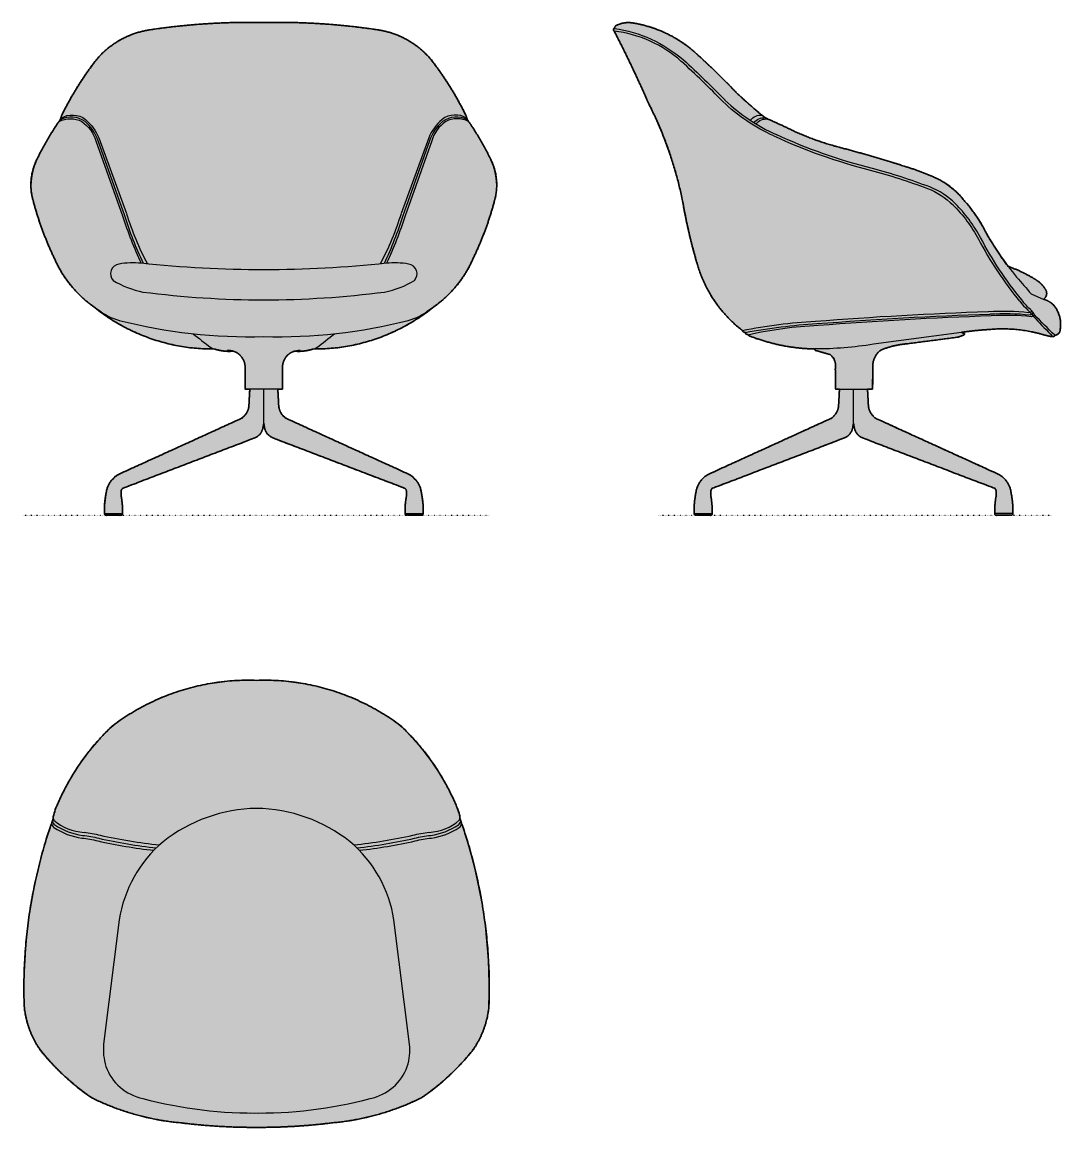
# Model space of a CAD drawing. Header units: millimetres. Extents: x -2 to 1813, y -1069 to 861.
import ezdxf

# ---------------------------------------------------------------- set-up
doc = ezdxf.new("R2010")
doc.units = ezdxf.units.MM
doc.linetypes.add('Dots', pattern=[1, 0, -1])
doc.layers.add('Blocks', color=7, linetype='Continuous')
doc.layers.add('Blocks$Fill', color=7, linetype='Continuous', true_color=0xffffff)
for name, color, linetype, lineweight, true_color in [('Blocks$Inner', 7, 'Continuous', 25, 0x007f00), ('Blocks$Outline', 7, 'Continuous', 35, 0xff3f3f), ('Groud', 7, 'Dots', 25, 0x243775)]:
    doc.layers.add(name, color=color, linetype=linetype, lineweight=lineweight, true_color=true_color)

# ---------------------------------------------------------------- blocks, each defined once
blk = doc.blocks.new('AAL 81 Lounge Chair Side')
at = {"layer": 'Blocks$Fill', "extrusion": (0, 0, -1)}
blk.add_hatch(color=256, dxfattribs=at).paths.add_polyline_path([(-186.4, 694.4), (-186.4, 694.4), (-186.4, 694.4), (-187.1, 694.2), (-187.7, 693.9), (-188.4, 693.6), (-189.1, 693.2), (-189.7, 692.9), (-190.4, 692.6), (-191, 692.2), (-191.6, 691.8), (-215.5, 681), (-239.2, 669.7), (-247.6, 666), (-256.1, 662.5), (-264.6, 659.1), (-273.2, 655.9), (-281.9, 652.9), (-290.6, 650), (-299.3, 647.3), (-308.1, 644.7), (-371, 627.4), (-433.4, 608.3), (-445.6, 604.3), (-457.7, 600.1), (-469.6, 595.4), (-481.4, 590.4), (-485, 588.8), (-488.7, 587), (-492.2, 585.2), (-495.8, 583.2), (-499.2, 581.1), (-502.6, 578.9), (-506, 576.6), (-509.3, 574.1), (-512.5, 571.6), (-515.6, 569), (-518.6, 566.3), (-521.6, 563.5), (-524.4, 560.7), (-527.2, 557.7), (-529.8, 554.7), (-532.4, 551.6), (-538.3, 544.8), (-543.9, 537.8), (-549.3, 530.7), (-554.5, 523.3), (-559.4, 515.8), (-564.1, 508.1), (-568.5, 500.3), (-572.7, 492.4), (-581.6, 477.5), (-590.9, 463), (-600.6, 448.7), (-610.7, 434.7), (-616.5, 432.6), (-622.2, 430.4), (-627.8, 428), (-633.4, 425.4), (-639, 422.7), (-644.4, 419.8), (-649.8, 416.8), (-655.2, 413.7), (-656.7, 412.8), (-658.3, 412), (-659.8, 411), (-661.3, 410), (-662.7, 409), (-664.2, 407.9), (-665.5, 406.7), (-666.9, 405.5), (-668.2, 404.3), (-669.5, 403), (-670.7, 401.7), (-671.8, 400.3), (-673, 398.9), (-674, 397.5), (-675.1, 396), (-676, 394.5), (-676.3, 394.1), (-676.4, 393.8), (-676.6, 393.6), (-676.7, 393.3), (-676.8, 393.1), (-676.9, 392.8), (-677.1, 392.5), (-677.2, 392.3), (-677.3, 392), (-677.4, 391.7), (-677.5, 391.4), (-677.5, 391.1), (-677.6, 390.8), (-677.7, 390.6), (-677.8, 390.3), (-677.8, 390), (-677.9, 389.6), (-677.9, 389.3), (-678, 389), (-678, 388.7), (-678, 388.4), (-678, 388.1), (-678, 387.8), (-678, 387.5), (-678, 387.1), (-678, 386.8), (-678, 386.5), (-677.9, 386.2), (-677.9, 385.9), (-677.9, 385.6), (-677.8, 385.2), (-677.7, 384.9), (-677.7, 384.6), (-677.6, 384.3), (-677.5, 384), (-677.4, 383.7), (-677.3, 383.4), (-677.2, 383.1), (-677.1, 382.8), (-676.9, 382.5), (-676.8, 382.2), (-676.7, 381.9), (-676.5, 381.7), (-676.4, 381.4), (-676.2, 381.1), (-676.1, 380.8), (-675.9, 380.6), (-675.7, 380.3), (-675.6, 380.1), (-675.4, 379.8), (-675.2, 379.6), (-675, 379.4), (-674.8, 379.1), (-674.6, 378.9), (-674.4, 378.7), (-674.2, 378.5), (-674, 378.3), (-673.8, 378.1), (-673.6, 377.9), (-673.3, 377.7), (-673.1, 377.5), (-672.9, 377.4), (-672.7, 377.2), (-673, 377.1), (-674.1, 376.8), (-675.2, 376.4), (-676.3, 376), (-677.4, 375.6), (-678.4, 375.2), (-679.5, 374.7), (-680.5, 374.2), (-681.6, 373.6), (-682.6, 373.1), (-683.6, 372.5), (-684.6, 371.8), (-685.6, 371.2), (-686.5, 370.5), (-687.5, 369.8), (-688.4, 369.1), (-689.2, 368.3), (-690.2, 367.2), (-691.1, 366.1), (-692, 365), (-692.9, 363.8), (-693.7, 362.5), (-694.5, 361.3), (-695.3, 360), (-696, 358.7), (-696.7, 357.4), (-697.4, 356), (-698, 354.6), (-698.6, 353.3), (-699.2, 351.8), (-699.7, 350.4), (-700.1, 349), (-700.6, 347.5), (-700.9, 346), (-701.3, 344.5), (-701.6, 343), (-701.8, 341.6), (-702, 340.1), (-702.2, 338.5), (-702.3, 337), (-702.4, 335.5), (-702.4, 334), (-702.4, 332.6), (-702.4, 331.1), (-702.3, 329.6), (-702.1, 328.1), (-702, 326.7), (-701.7, 325.2), (-701.5, 323.8), (-701.5, 323.6), (-701.5, 323.4), (-701.5, 323.2), (-701.4, 323), (-701.4, 322.7), (-701.4, 322.5), (-701.3, 322.3), (-701.3, 322.1), (-701.3, 321.9), (-701.2, 321.6), (-701.2, 321.4), (-701.1, 321.2), (-701, 321), (-700.9, 320.8), (-700.9, 320.6), (-700.8, 320.3), (-700.7, 320.1), (-700.6, 319.9), (-700.5, 319.7), (-700.4, 319.5), (-700.3, 319.3), (-700.2, 319.1), (-700, 318.9), (-699.9, 318.7), (-699.8, 318.5), (-699.6, 318.3), (-699.5, 318.1), (-699.3, 317.9), (-699.2, 317.7), (-699, 317.5), (-698.9, 317.4), (-698.7, 317.2), (-698.5, 317), (-698.3, 316.9), (-698.2, 316.7), (-698, 316.5), (-697.8, 316.4), (-697.6, 316.2), (-697.4, 316.1), (-697.2, 316), (-697, 315.8), (-696.8, 315.7), (-696.6, 315.6), (-696.4, 315.5), (-696.2, 315.4), (-696, 315.3), (-695.8, 315.2), (-695.5, 315.1), (-695.3, 315), (-695.1, 314.9), (-694.9, 314.8), (-694.7, 314.8), (-694.5, 314.7), (-694.2, 314.7), (-694, 314.6), (-693.8, 314.6), (-693.6, 314.5), (-693.4, 314.5), (-693.2, 314.4), (-693, 314.4), (-692.7, 314.4), (-692.5, 314.4), (-692.3, 314.4), (-692.1, 314.4), (-692.1, 314.3), (-692.1, 314.3), (-692.1, 314.2), (-692.1, 314.2), (-692.1, 314.1), (-692.1, 314.1), (-692.1, 314), (-692.1, 314), (-692.1, 313.9), (-692.1, 313.9), (-692.1, 313.9), (-692, 313.8), (-692, 313.8), (-692, 313.7), (-692, 313.7), (-692, 313.6), (-692, 313.6), (-692, 313.5), (-691.9, 313.5), (-691.9, 313.4), (-691.9, 313.4), (-691.9, 313.4), (-691.8, 313.3), (-691.8, 313.3), (-691.8, 313.2), (-691.8, 313.2), (-691.8, 313.1), (-691.7, 313.1), (-691.7, 313.1), (-691.7, 313), (-691.6, 313), (-691.6, 312.9), (-691.6, 312.9), (-691.5, 312.9), (-691.5, 312.8), (-691.5, 312.8), (-691.4, 312.8), (-691.4, 312.7), (-691.4, 312.7), (-691.3, 312.6), (-691.3, 312.6), (-691.3, 312.6), (-691.2, 312.6), (-691.2, 312.5), (-691.2, 312.5), (-691.1, 312.5), (-691.1, 312.4), (-691, 312.4), (-691, 312.4), (-691, 312.4), (-690.9, 312.3), (-690.9, 312.3), (-690.8, 312.3), (-690.8, 312.3), (-690.7, 312.2), (-690.7, 312.2), (-690.7, 312.2), (-690.6, 312.2), (-690.6, 312.2), (-690.5, 312.2), (-690.5, 312.1), (-690.4, 312.1), (-690.4, 312.1), (-690.4, 312.1), (-690.3, 312.1), (-690.3, 312.1), (-690.2, 312.1), (-690.2, 312.1), (-690.1, 312), (-690.1, 312), (-690.1, 312), (-690, 312), (-690, 312), (-689.9, 312), (-689.9, 312), (-689.8, 312), (-689.8, 312), (-689.7, 312), (-689.7, 312), (-689.6, 312), (-689.6, 312), (-689.6, 312), (-689.5, 312), (-689.5, 312), (-689.4, 312), (-689.4, 312), (-689.3, 312), (-689.3, 312), (-689.2, 312), (-689.2, 312.1), (-689.1, 312.1), (-689.1, 312.1), (-689, 312.1), (-689, 312.1), (-688.9, 312.1), (-688.9, 312.1), (-688.9, 312.1), (-688.8, 312.2), (-688.8, 312.2), (-688.7, 312.2), (-688.7, 312.2), (-688.6, 312.2), (-688.6, 312.3), (-688.5, 312.3), (-688.5, 312.3), (-688.5, 312.3), (-688.4, 312.4), (-688.4, 312.4), (-688.3, 312.4), (-688.3, 312.4), (-688.3, 312.5), (-688.2, 312.5), (-688.2, 312.5), (-688.2, 312.5), (-688.1, 312.6), (-688.1, 312.6), (-688, 312.6), (-688, 312.7), (-688, 312.7), (-688, 312.7), (-687.9, 312.8), (-687.9, 312.8), (-687.9, 312.8), (-687.8, 312.9), (-687.8, 312.9), (-687.8, 312.9), (-687.7, 313), (-687.7, 313), (-687.7, 313), (-687.7, 312.9), (-687.7, 312.9), (-687.7, 312.9), (-687.7, 312.9), (-687.7, 312.8), (-687.7, 312.8), (-687.7, 312.8), (-687.7, 312.8), (-687.7, 312.7), (-687.6, 312.7), (-687.6, 312.7), (-687.6, 312.7), (-687.6, 312.6), (-687.6, 312.6), (-687.6, 312.6), (-687.6, 312.6), (-687.6, 312.5), (-687.5, 312.5), (-687.5, 312.5), (-687.5, 312.5), (-687.5, 312.4), (-687.5, 312.4), (-687.5, 312.4), (-687.4, 312.4), (-687.4, 312.4), (-687.4, 312.3), (-687.4, 312.3), (-687.4, 312.3), (-687.3, 312.3), (-687.3, 312.3), (-687.3, 312.3), (-687.3, 312.2), (-687.3, 312.2), (-687.2, 312.2), (-687.2, 312.2), (-687.2, 312.2), (-687.2, 312.2), (-687.1, 312.2), (-687.1, 312.1), (-687.1, 312.1), (-687.1, 312.1), (-687, 312.1), (-687, 312.1), (-687, 312.1), (-686.9, 312.1), (-686.9, 312.1), (-686.9, 312.1), (-686.9, 312.1), (-686.8, 312.1), (-686.8, 312.1), (-686.8, 312.1), (-686.8, 312), (-686.7, 312), (-686.7, 312), (-686.7, 312), (-686.6, 312), (-686.6, 312), (-686.6, 312), (-686.6, 312), (-686.5, 312), (-686.5, 312.1), (-686.5, 312.1), (-686.4, 312.1), (-684, 312.5), (-681.6, 313), (-679.1, 313.5), (-676.7, 314.1), (-674.3, 314.7), (-671.9, 315.4), (-669.5, 316.1), (-667.2, 316.9), (-661.9, 318.2), (-656.6, 319.5), (-651.3, 320.6), (-645.9, 321.6), (-640.6, 322.5), (-635.1, 323.3), (-629.7, 324), (-624.3, 324.5), (-618.8, 324.9), (-613.4, 325.3), (-607.9, 325.5), (-602.5, 325.6), (-597, 325.5), (-591.6, 325.4), (-586.1, 325.1), (-580.7, 324.7), (-567.8, 323.8), (-554.9, 322.6), (-542, 321.2), (-529.1, 319.4), (-534.1, 317.5), (-534.1, 317.4), (-534.2, 317.4), (-534.2, 317.3), (-534.2, 317.3), (-534.3, 317.3), (-534.3, 317.2), (-534.3, 317.2), (-534.3, 317.1), (-534.4, 317.1), (-534.4, 317), (-534.4, 317), (-534.4, 316.9), (-534.4, 316.9), (-534.5, 316.8), (-534.5, 316.8), (-534.5, 316.7), (-534.5, 316.7), (-534.5, 316.6), (-534.5, 316.6), (-534.5, 316.5), (-534.5, 316.5), (-534.5, 316.4), (-534.5, 316.4), (-534.5, 316.3), (-534.5, 316.3), (-534.5, 316.2), (-534.5, 316.2), (-534.5, 316.1), (-534.5, 316.1), (-534.5, 316), (-534.5, 316), (-534.5, 315.9), (-534.5, 315.9), (-534.5, 315.8), (-534.4, 315.8), (-534.4, 315.7), (-534.4, 315.7), (-534.4, 315.6), (-534.4, 315.6), (-534.3, 315.6), (-534.3, 315.5), (-534.3, 315.5), (-534.3, 315.4), (-534.2, 315.4), (-534.2, 315.3), (-534.2, 315.3), (-534.1, 315.3), (-534.1, 315.2), (-534.1, 315.2), (-534, 315.1), (-534, 315.1), (-533.9, 315.1), (-533.9, 315), (-533.9, 315), (-533.8, 315), (-533.8, 315), (-533.7, 314.9), (-533.7, 314.9), (-533.7, 314.9), (-533.6, 314.8), (-533.6, 314.8), (-533.5, 314.8), (-533.5, 314.8), (-533.4, 314.8), (-523.6, 311.1), (-433.9, 299.4), (-431, 299.2), (-428, 298.8), (-425.1, 298.5), (-422.2, 298), (-419.2, 297.5), (-416.3, 297), (-413.4, 296.4), (-410.5, 295.7), (-407.6, 295), (-404.8, 294.2), (-401.9, 293.3), (-399.1, 292.4), (-396.3, 291.4), (-393.5, 290.4), (-390.7, 289.3), (-388, 288.2), (-387.2, 287.5), (-386.3, 286.7), (-385.5, 286), (-384.7, 285.2), (-383.9, 284.4), (-383.2, 283.6), (-382.5, 282.7), (-381.7, 281.8), (-381.1, 280.9), (-380.4, 279.9), (-379.8, 278.9), (-379.2, 277.9), (-378.6, 276.9), (-378.1, 275.9), (-377.6, 274.8), (-377.1, 273.8), (-376.7, 272.7), (-376.3, 271.6), (-376, 270.5), (-375.6, 269.4), (-375.3, 268.3), (-375.1, 267.1), (-374.9, 266), (-374.7, 264.9), (-374.6, 263.7), (-374.5, 262.6), (-374.4, 261.5), (-374.4, 260.3), (-374.4, 259.2), (-374.4, 258.1), (-374.5, 257), (-374.6, 255.9), (-374.2, 220.2), (-365.3, 220.2), (-366.8, 191.8), (-366.9, 190.9), (-367, 190.1), (-367.1, 189.3), (-367.2, 188.5), (-367.4, 187.6), (-367.6, 186.8), (-367.8, 186), (-368, 185.2), (-368.3, 184.3), (-368.6, 183.5), (-368.9, 182.7), (-369.2, 181.9), (-369.6, 181.1), (-369.9, 180.4), (-370.3, 179.6), (-370.8, 178.8), (-371.2, 178.1), (-371.7, 177.4), (-372.2, 176.7), (-372.7, 176), (-373.2, 175.3), (-373.8, 174.6), (-374.4, 174), (-374.9, 173.3), (-375.5, 172.7), (-376.2, 172.2), (-376.8, 171.6), (-377.4, 171), (-378.1, 170.5), (-378.8, 170), (-379.4, 169.5), (-380.1, 169.1), (-593.1, 72.1), (-594.2, 71.5), (-595.3, 70.9), (-596.3, 70.3), (-597.4, 69.6), (-598.4, 68.9), (-599.5, 68.2), (-600.5, 67.4), (-601.4, 66.6), (-602.4, 65.7), (-603.3, 64.9), (-604.2, 63.9), (-605.1, 63), (-606, 62), (-606.8, 61.1), (-607.6, 60), (-608.4, 59), (-609.1, 57.9), (-609.8, 56.8), (-610.5, 55.7), (-611.1, 54.6), (-611.7, 53.5), (-612.3, 52.3), (-612.8, 51.1), (-613.3, 50), (-613.8, 48.8), (-614.2, 47.6), (-614.5, 46.4), (-614.9, 45.1), (-615.2, 43.9), (-615.4, 42.7), (-615.7, 41.5), (-615.8, 40.3), (-616.7, 35.7), (-617.4, 31.1), (-618.1, 26.4), (-618.5, 21.8), (-618.9, 17.1), (-619.1, 12.4), (-619.2, 7.7), (-619.1, 3.1), (-619.1, 3), (-619.1, 2.9), (-619.1, 2.8), (-619.1, 2.8), (-619.1, 2.7), (-619, 2.6), (-619, 2.5), (-619, 2.5), (-619, 2.4), (-618.9, 2.3), (-618.9, 2.2), (-618.9, 2.1), (-618.8, 2.1), (-618.8, 2), (-618.8, 1.9), (-618.7, 1.8), (-618.7, 1.8), (-618.7, 1.7), (-618.6, 1.6), (-618.6, 1.6), (-618.5, 1.5), (-618.5, 1.4), (-618.4, 1.3), (-618.4, 1.3), (-618.3, 1.2), (-618.3, 1.1), (-618.2, 1.1), (-618.1, 1), (-618.1, 1), (-618, 0.9), (-617.9, 0.8), (-617.9, 0.8), (-617.8, 0.7), (-617.7, 0.7), (-617.7, 0.6), (-617.6, 0.6), (-617.5, 0.5), (-617.4, 0.5), (-617.4, 0.4), (-617.3, 0.4), (-617.2, 0.4), (-617.1, 0.3), (-617.1, 0.3), (-617, 0.3), (-616.9, 0.2), (-616.8, 0.2), (-616.7, 0.2), (-616.7, 0.1), (-616.6, 0.1), (-616.5, 0.1), (-616.4, 0.1), (-616.3, 0.1), (-616.3, 0), (-616.2, 0), (-616.1, 0), (-616, 0), (-615.9, 0), (-615.9, 0), (-615.8, 0), (-615.7, 0), (-615.6, 0), (-615.5, 0), (-615.5, 0), (-615.4, 0), (-591, 0), (-590.9, 0), (-590.8, 0), (-590.7, 0), (-590.7, 0), (-590.6, 0), (-590.5, 0), (-590.4, 0), (-590.3, 0), (-590.3, 0), (-590.2, 0), (-590.1, 0), (-590, 0), (-589.9, 0.1), (-589.9, 0.1), (-589.8, 0.1), (-589.7, 0.1), (-589.6, 0.2), (-589.5, 0.2), (-589.5, 0.2), (-589.4, 0.2), (-589.3, 0.3), (-589.2, 0.3), (-589.2, 0.4), (-589.1, 0.4), (-589, 0.4), (-588.9, 0.5), (-588.9, 0.5), (-588.8, 0.6), (-588.7, 0.6), (-588.7, 0.7), (-588.6, 0.7), (-588.5, 0.8), (-588.5, 0.8), (-588.4, 0.9), (-588.4, 0.9), (-588.3, 1), (-588.3, 1), (-588.2, 1.1), (-588.2, 1.2), (-588.1, 1.2), (-588, 1.3), (-588, 1.4), (-588, 1.4), (-587.9, 1.5), (-587.9, 1.6), (-587.8, 1.6), (-587.8, 1.7), (-587.7, 1.8), (-587.7, 1.9), (-587.7, 1.9), (-587.6, 2), (-587.6, 2.1), (-587.6, 2.2), (-587.6, 2.3), (-587.5, 2.3), (-587.5, 2.4), (-587.5, 2.5), (-587.5, 2.6), (-587.5, 2.7), (-587.4, 2.7), (-587.4, 2.8), (-587.4, 2.9), (-587.4, 3), (-587.4, 3.1), (-587.4, 6.9), (-587.4, 10.8), (-587.6, 14.7), (-587.8, 18.6), (-588.2, 22.5), (-588.6, 26.3), (-589.2, 30.2), (-589.8, 34), (-589.9, 35.2), (-590, 36.4), (-590, 37.6), (-590, 38.8), (-590, 39.9), (-589.9, 41.1), (-589.8, 42.3), (-589.6, 43.5), (-589.6, 43.6), (-589.5, 43.8), (-589.5, 43.9), (-589.4, 44), (-589.4, 44.2), (-589.3, 44.3), (-589.3, 44.4), (-589.2, 44.6), (-589.2, 44.7), (-589.1, 44.8), (-589, 45), (-589, 45.1), (-588.9, 45.2), (-588.8, 45.3), (-588.7, 45.5), (-588.6, 45.6), (-588.6, 45.7), (-588.5, 45.8), (-588.4, 45.9), (-588.3, 46), (-588.2, 46.1), (-588.1, 46.3), (-588, 46.4), (-587.9, 46.5), (-587.8, 46.6), (-587.7, 46.7), (-587.6, 46.8), (-587.5, 46.8), (-587.3, 46.9), (-587.2, 47), (-587.1, 47.1), (-587, 47.2), (-356.7, 135.1), (-356.1, 135.4), (-355.4, 135.7), (-354.8, 136), (-354.2, 136.3), (-353.5, 136.7), (-352.9, 137.1), (-352.3, 137.5), (-351.7, 137.9), (-351.1, 138.3), (-350.5, 138.8), (-350, 139.3), (-349.4, 139.7), (-348.9, 140.3), (-348.4, 140.8), (-347.9, 141.3), (-347.4, 141.9), (-346.9, 142.5), (-346.5, 143.1), (-346, 143.7), (-345.6, 144.3), (-345.2, 144.9), (-344.9, 145.5), (-344.5, 146.2), (-344.2, 146.8), (-343.9, 147.5), (-343.6, 148.2), (-343.3, 148.9), (-343.1, 149.5), (-342.9, 150.2), (-342.7, 150.9), (-342.5, 151.6), (-342.4, 152.3), (-340.8, 160.7), (-339.3, 152.3), (-339.1, 151.6), (-339, 150.9), (-338.8, 150.2), (-338.6, 149.5), (-338.3, 148.9), (-338.1, 148.2), (-337.8, 147.5), (-337.5, 146.8), (-337.1, 146.2), (-336.8, 145.5), (-336.4, 144.9), (-336, 144.3), (-335.6, 143.7), (-335.2, 143.1), (-334.7, 142.5), (-334.3, 141.9), (-333.8, 141.3), (-333.3, 140.8), (-332.8, 140.3), (-332.2, 139.7), (-331.7, 139.3), (-331.1, 138.8), (-330.5, 138.3), (-329.9, 137.9), (-329.3, 137.5), (-328.7, 137.1), (-328.1, 136.7), (-327.5, 136.3), (-326.9, 136), (-326.2, 135.7), (-325.6, 135.4), (-324.9, 135.1), (-94.7, 47.2), (-94.5, 47.1), (-94.4, 47), (-94.3, 46.9), (-94.2, 46.8), (-94.1, 46.8), (-94, 46.7), (-93.9, 46.6), (-93.8, 46.5), (-93.7, 46.4), (-93.6, 46.3), (-93.5, 46.1), (-93.4, 46), (-93.3, 45.9), (-93.2, 45.8), (-93.1, 45.7), (-93, 45.6), (-92.9, 45.5), (-92.8, 45.3), (-92.8, 45.2), (-92.7, 45.1), (-92.6, 45), (-92.6, 44.8), (-92.5, 44.7), (-92.4, 44.6), (-92.4, 44.4), (-92.3, 44.3), (-92.3, 44.2), (-92.2, 44), (-92.2, 43.9), (-92.1, 43.8), (-92.1, 43.6), (-92.1, 43.5), (-91.9, 42.3), (-91.8, 41.1), (-91.7, 39.9), (-91.7, 38.8), (-91.6, 37.6), (-91.7, 36.4), (-91.7, 35.2), (-91.8, 34), (-92.5, 30.2), (-93, 26.3), (-93.5, 22.5), (-93.8, 18.6), (-94.1, 14.7), (-94.2, 10.8), (-94.3, 6.9), (-94.2, 3.1), (-94.2, 3), (-94.2, 2.9), (-94.2, 2.8), (-94.2, 2.7), (-94.2, 2.7), (-94.2, 2.6), (-94.2, 2.5), (-94.1, 2.4), (-94.1, 2.3), (-94.1, 2.3), (-94.1, 2.2), (-94, 2.1), (-94, 2), (-94, 1.9), (-93.9, 1.9), (-93.9, 1.8), (-93.9, 1.7), (-93.8, 1.6), (-93.8, 1.6), (-93.7, 1.5), (-93.7, 1.4), (-93.7, 1.4), (-93.6, 1.3), (-93.6, 1.2), (-93.5, 1.2), (-93.5, 1.1), (-93.4, 1), (-93.3, 1), (-93.3, 0.9), (-93.2, 0.9), (-93.2, 0.8), (-93.1, 0.8), (-93, 0.7), (-93, 0.7), (-92.9, 0.6), (-92.9, 0.6), (-92.8, 0.5), (-92.7, 0.5), (-92.6, 0.4), (-92.6, 0.4), (-92.5, 0.4), (-92.4, 0.3), (-92.4, 0.3), (-92.3, 0.2), (-92.2, 0.2), (-92.1, 0.2), (-92, 0.2), (-92, 0.1), (-91.9, 0.1), (-91.8, 0.1), (-91.7, 0.1), (-91.6, 0), (-91.6, 0), (-91.5, 0), (-91.4, 0), (-91.3, 0), (-91.2, 0), (-91.2, 0), (-91.1, 0), (-91, 0), (-90.9, 0), (-90.8, 0), (-90.7, 0), (-90.7, 0), (-66.3, 0), (-66.2, 0), (-66.1, 0), (-66, 0), (-66, 0), (-65.9, 0), (-65.8, 0), (-65.7, 0), (-65.6, 0), (-65.6, 0), (-65.5, 0), (-65.4, 0), (-65.3, 0.1), (-65.2, 0.1), (-65.2, 0.1), (-65.1, 0.1), (-65, 0.1), (-64.9, 0.2), (-64.8, 0.2), (-64.8, 0.2), (-64.7, 0.3), (-64.6, 0.3), (-64.5, 0.3), (-64.4, 0.4), (-64.4, 0.4), (-64.3, 0.4), (-64.2, 0.5), (-64.1, 0.5), (-64.1, 0.6), (-64, 0.6), (-63.9, 0.7), (-63.9, 0.7), (-63.8, 0.8), (-63.7, 0.8), (-63.7, 0.9), (-63.6, 1), (-63.5, 1), (-63.5, 1.1), (-63.4, 1.1), (-63.3, 1.2), (-63.3, 1.3), (-63.2, 1.3), (-63.2, 1.4), (-63.1, 1.5), (-63.1, 1.6), (-63, 1.6), (-63, 1.7), (-63, 1.8), (-62.9, 1.8), (-62.9, 1.9), (-62.8, 2), (-62.8, 2.1), (-62.8, 2.1), (-62.7, 2.2), (-62.7, 2.3), (-62.7, 2.4), (-62.7, 2.5), (-62.6, 2.5), (-62.6, 2.6), (-62.6, 2.7), (-62.6, 2.8), (-62.6, 2.8), (-62.6, 2.9), (-62.5, 3), (-62.5, 3.1), (-62.5, 7.7), (-62.6, 12.4), (-62.8, 17.1), (-63.1, 21.8), (-63.6, 26.4), (-64.2, 31.1), (-64.9, 35.7), (-65.8, 40.3), (-66, 41.5), (-66.2, 42.7), (-66.5, 43.9), (-66.8, 45.1), (-67.1, 46.4), (-67.5, 47.6), (-67.9, 48.8), (-68.3, 50), (-68.8, 51.1), (-69.4, 52.3), (-69.9, 53.5), (-70.5, 54.6), (-71.2, 55.7), (-71.8, 56.8), (-72.5, 57.9), (-73.3, 59), (-74, 60), (-74.8, 61.1), (-75.7, 62), (-76.5, 63), (-77.4, 63.9), (-78.3, 64.9), (-79.3, 65.7), (-80.2, 66.6), (-81.2, 67.4), (-82.2, 68.2), (-83.2, 68.9), (-84.3, 69.6), (-85.3, 70.3), (-86.4, 70.9), (-87.4, 71.5), (-88.5, 72.1), (-301.5, 169.1), (-302.2, 169.5), (-302.9, 170), (-303.6, 170.5), (-304.2, 171), (-304.9, 171.6), (-305.5, 172.2), (-306.1, 172.7), (-306.7, 173.3), (-307.3, 174), (-307.9, 174.6), (-308.4, 175.3), (-309, 176), (-309.5, 176.7), (-310, 177.4), (-310.4, 178.1), (-310.9, 178.8), (-311.3, 179.6), (-311.7, 180.4), (-312.1, 181.1), (-312.5, 181.9), (-312.8, 182.7), (-313.1, 183.5), (-313.4, 184.3), (-313.6, 185.2), (-313.9, 186), (-314.1, 186.8), (-314.3, 187.6), (-314.4, 188.5), (-314.6, 189.3), (-314.7, 190.1), (-314.8, 190.9), (-314.8, 191.8), (-316.3, 220.2), (-309.5, 220.2), (-309.1, 255.9), (-309.2, 256.7), (-309.3, 257.5), (-309.4, 258.4), (-309.5, 259.2), (-309.5, 260), (-309.6, 260.9), (-309.5, 261.7), (-309.5, 262.6), (-309.4, 263.4), (-309.3, 264.3), (-309.2, 265.2), (-309, 266), (-308.8, 266.9), (-308.6, 267.7), (-308.4, 268.5), (-308.1, 269.4), (-307.8, 270.2), (-307.5, 271), (-307.1, 271.8), (-306.7, 272.6), (-306.3, 273.3), (-305.9, 274.1), (-305.4, 274.8), (-304.9, 275.5), (-304.4, 276.2), (-303.9, 276.9), (-303.4, 277.6), (-302.8, 278.2), (-302.2, 278.8), (-301.7, 279.4), (-301.1, 279.9), (-300.4, 280.5), (-274.4, 287.9), (-274.3, 287.9), (-274.3, 288), (-274.3, 288), (-274.2, 288), (-274.2, 288), (-274.1, 288.1), (-274.1, 288.1), (-274.1, 288.1), (-274, 288.1), (-274, 288.2), (-274, 288.2), (-273.9, 288.2), (-273.9, 288.3), (-273.9, 288.3), (-273.9, 288.3), (-273.8, 288.4), (-273.8, 288.4), (-273.8, 288.4), (-273.7, 288.5), (-273.7, 288.5), (-273.7, 288.5), (-273.7, 288.6), (-273.6, 288.6), (-273.6, 288.6), (-273.6, 288.7), (-273.6, 288.7), (-273.5, 288.8), (-273.5, 288.8), (-273.5, 288.9), (-273.5, 288.9), (-273.5, 288.9), (-273.4, 289), (-273.4, 289), (-273.4, 289.1), (-273.4, 289.1), (-273.4, 289.2), (-273.4, 289.2), (-273.4, 289.2), (-273.3, 289.3), (-273.3, 289.3), (-273.3, 289.4), (-273.3, 289.4), (-273.3, 289.5), (-273.3, 289.5), (-273.3, 289.6), (-273.3, 289.6), (-273.3, 289.7), (-273.3, 289.7), (-273.3, 289.7), (-273.3, 289.8), (-273.3, 289.8), (-273.3, 289.9), (-273.3, 289.9), (-273.3, 290), (-273.3, 290), (-273.3, 290.1), (-273.3, 290.1), (-273.3, 290.1), (-273.3, 290.2), (-273.3, 290.2), (-273.4, 290.3), (-273.4, 290.3), (-273.4, 290.4), (-273.4, 290.4), (-266.1, 290.6), (-258.8, 291), (-251.5, 291.6), (-244.3, 292.3), (-237, 293.1), (-229.7, 294.2), (-222.5, 295.4), (-215.3, 296.7), (-208.1, 298.2), (-201, 299.9), (-193.9, 301.8), (-186.8, 303.7), (-179.8, 305.9), (-172.9, 308.2), (-166, 310.6), (-159.2, 313.2), (-159.1, 313.3), (-159, 313.3), (-158.9, 313.4), (-158.8, 313.4), (-158.8, 313.5), (-158.7, 313.5), (-158.6, 313.6), (-158.5, 313.6), (-158.4, 313.7), (-158.3, 313.7), (-158.2, 313.8), (-158.1, 313.9), (-158.1, 313.9), (-158, 314), (-157.9, 314.1), (-157.8, 314.1), (-157.7, 314.2), (-157.7, 314.3), (-157.6, 314.3), (-157.5, 314.4), (-157.4, 314.5), (-157.4, 314.6), (-157.3, 314.6), (-157.2, 314.7), (-157.1, 314.8), (-157.1, 314.9), (-157, 315), (-157, 315), (-156.9, 315.1), (-156.8, 315.2), (-156.8, 315.3), (-156.7, 315.4), (-156.6, 315.4), (-156.5, 315.4), (-156.4, 315.4), (-156.3, 315.4), (-156.2, 315.4), (-156.1, 315.4), (-156, 315.4), (-155.9, 315.5), (-155.8, 315.5), (-155.7, 315.5), (-155.6, 315.5), (-155.5, 315.6), (-155.4, 315.6), (-155.3, 315.6), (-155.2, 315.7), (-155.1, 315.7), (-155, 315.7), (-154.9, 315.8), (-154.8, 315.8), (-154.7, 315.8), (-154.6, 315.9), (-154.5, 315.9), (-154.5, 316), (-154.4, 316), (-154.3, 316.1), (-154.2, 316.2), (-154.1, 316.2), (-154, 316.3), (-153.9, 316.3), (-153.8, 316.4), (-153.7, 316.5), (-153.6, 316.5), (-153.6, 316.6), (-153.5, 316.7), (-153.4, 316.7), (-153.3, 316.8), (-153.2, 316.9), (-153.2, 317), (-153.1, 317.1), (-153, 317.1), (-153, 317.2), (-152.9, 317.3), (-152.8, 317.4), (-152.8, 317.5), (-152.7, 317.6), (-152.6, 317.6), (-152.6, 317.7), (-152.5, 317.8), (-152.5, 317.9), (-152.4, 318), (-152.4, 318.1), (-152.3, 318.2), (-152.3, 318.3), (-152.2, 318.4), (-152.2, 318.5), (-152.2, 318.6), (-152.1, 318.7), (-152.1, 318.8), (-152.1, 318.8), (-152, 318.9), (-152, 319), (-152, 319.1), (-151.9, 319.2), (-151.9, 319.3), (-152, 319.3), (-151.9, 319.3), (-151.8, 319.3), (-151.7, 319.3), (-151.6, 319.3), (-151.5, 319.3), (-151.4, 319.3), (-151.3, 319.4), (-151.2, 319.4), (-151, 319.4), (-150.9, 319.4), (-150.8, 319.4), (-150.7, 319.4), (-150.6, 319.5), (-150.5, 319.5), (-150.4, 319.5), (-150.3, 319.5), (-150.2, 319.6), (-150.1, 319.6), (-150, 319.6), (-149.9, 319.7), (-149.8, 319.7), (-149.7, 319.7), (-149.6, 319.8), (-149.5, 319.8), (-149.4, 319.9), (-149.3, 319.9), (-149.2, 320), (-149.1, 320), (-149, 320.1), (-148.9, 320.1), (-148.8, 320.2), (-148.7, 320.3), (-148.6, 320.3), (-148.5, 320.4), (-148.4, 320.4), (-148.3, 320.5), (-148.2, 320.6), (-148.1, 320.7), (-148.1, 320.7), (-148, 320.8), (-147.9, 320.9), (-147.8, 320.9), (-147.7, 321), (-147.7, 321.1), (-147.6, 321.2), (-147.5, 321.3), (-147.4, 321.4), (-147.4, 321.4), (-147.3, 321.5), (-147.2, 321.6), (-147.2, 321.7), (-147.1, 321.8), (-147.1, 321.9), (-147, 322), (-146.9, 322.1), (-146.9, 322.1), (-146.8, 322.2), (-146.8, 322.3), (-146.7, 322.4), (-146.7, 322.5), (-146.6, 322.6), (-146.6, 322.7), (-146.6, 322.8), (-146.5, 322.9), (-143, 325.7), (-139.5, 328.6), (-136.1, 331.5), (-132.7, 334.6), (-129.4, 337.7), (-126.1, 340.9), (-122.9, 344.1), (-119.8, 347.5), (-116.7, 350.8), (-113.6, 354.3), (-110.7, 357.8), (-107.8, 361.4), (-105, 365.1), (-102.3, 368.8), (-99.6, 372.5), (-97, 376.4), (-94.5, 380.2), (-92.1, 384.2), (-89.7, 388.1), (-87.4, 392.1), (-85.3, 396.2), (-83.2, 400.3), (-81.1, 404.4), (-79.2, 408.6), (-77.4, 412.8), (-75.6, 417), (-74, 421.3), (-72.4, 425.5), (-70.9, 429.8), (-69.5, 434.1), (-68.2, 438.5), (-67, 442.8), (-60.1, 467.7), (-53.9, 492.8), (-48.3, 518), (-43.5, 543.4), (-41.2, 554.9), (-38.6, 566.3), (-35.9, 577.8), (-33, 589.1), (-29.8, 600.5), (-26.5, 611.8), (-22.9, 623), (-19.2, 634.1), (-15.3, 645.2), (-11.1, 656.3), (-6.8, 667.2), (-2.3, 678.1), (2.4, 688.8), (7.2, 699.5), (12.3, 710.1), (17.5, 720.6), (46.2, 783.5), (76.9, 845.5), (77, 845.5), (77.1, 845.6), (77.2, 845.7), (77.2, 845.7), (77.3, 845.8), (77.4, 845.8), (77.4, 845.9), (77.5, 846), (77.6, 846), (77.6, 846.1), (77.7, 846.2), (77.7, 846.2), (77.7, 846.3), (77.7, 846.3), (77.8, 846.3), (77.8, 846.4), (77.8, 846.4), (77.8, 846.5), (77.9, 846.5), (77.9, 846.6), (77.9, 846.6), (77.9, 846.6), (77.9, 846.7), (78, 846.7), (78, 846.8), (78, 846.8), (78, 846.9), (78, 846.9), (78, 846.9), (78.1, 847), (78.1, 847), (78.1, 847.1), (78.1, 847.2), (78.1, 847.3), (78.1, 847.4), (78.2, 847.5), (78.2, 847.6), (78.2, 847.7), (78.2, 847.8), (78.2, 847.9), (78.2, 847.9), (78.2, 848), (78.1, 848.1), (78.1, 848.2), (78.1, 848.3), (78.1, 848.4), (78.1, 848.5), (78, 848.6), (78, 848.7), (78, 848.7), (78, 848.8), (77.9, 848.9), (77.9, 849), (77.9, 849), (77.8, 849.1), (77.8, 849.1), (77.8, 849.2), (77.8, 849.2), (77.7, 849.2), (77.7, 849.3), (77.7, 849.3), (77.6, 849.4), (77.6, 849.4), (77.6, 849.4), (77.6, 849.5), (77.5, 849.5), (77.5, 849.5), (77.5, 849.6), (77.4, 849.6), (77.4, 849.6), (77.4, 849.7), (77.3, 849.7), (77.3, 849.7), (77.2, 849.8), (77.2, 849.9), (77.1, 849.9), (77, 850), (76.9, 850), (76.9, 850.1), (76.8, 850.1), (76.7, 850.2), (76.6, 850.2), (76.5, 850.2), (76.5, 850.3), (76.3, 850.3), (76.3, 850.5), (76.3, 850.7), (76.2, 850.9), (76.2, 851), (76.2, 851.2), (76.2, 851.3), (76.1, 851.4), (76.1, 851.5), (76.1, 851.6), (76, 851.7), (76, 851.8), (76, 851.9), (75.9, 852.1), (75.9, 852.2), (75.8, 852.3), (75.8, 852.4), (75.7, 852.5), (75.7, 852.6), (75.6, 852.7), (75.6, 852.8), (75.5, 852.9), (75.5, 853), (75.4, 853.1), (75.3, 853.2), (75.3, 853.3), (75.2, 853.4), (75.1, 853.5), (75.1, 853.6), (75, 853.7), (74.9, 853.8), (74.8, 853.9), (74.8, 854), (74.7, 854.1), (74.6, 854.2), (74.5, 854.3), (74.4, 854.3), (74.3, 854.4), (74.3, 854.5), (74.2, 854.6), (74.1, 854.7), (74, 854.7), (73.9, 854.8), (73.8, 854.9), (73.7, 855), (73.6, 855), (73.5, 855.1), (73.4, 855.2), (73.3, 855.2), (73.2, 855.3), (73.1, 855.3), (73, 855.4), (72.9, 855.5), (72.8, 855.5), (72.6, 855.6), (72.4, 855.7), (72.2, 855.8), (72, 855.9), (71.3, 856.2), (70.5, 856.6), (69.7, 856.9), (68.9, 857.2), (68.2, 857.5), (67.4, 857.8), (66.6, 858), (65.8, 858.3), (65, 858.5), (64.1, 858.7), (63.3, 859), (62.5, 859.1), (61.7, 859.3), (60.8, 859.5), (60, 859.6), (59.2, 859.8), (58.3, 859.9), (57.5, 860), (56.7, 860.1), (55.8, 860.2), (55, 860.2), (54.1, 860.3), (53.3, 860.3), (52.4, 860.3), (51.6, 860.3), (50.8, 860.3), (49.9, 860.3), (49.1, 860.2), (48.3, 860.2), (47.4, 860.1), (46.6, 860), (45.8, 859.9), (38.7, 858.7), (31.7, 857.2), (24.7, 855.5), (17.7, 853.6), (10.8, 851.4), (4, 849.1), (-2.8, 846.4), (-9.5, 843.6), (-16.1, 840.5), (-22.5, 837.2), (-28.9, 833.7), (-35.1, 830), (-41.2, 826.1), (-47.1, 822), (-52.9, 817.8), (-58.5, 813.3), (-78.2, 795.4), (-97.5, 777.1), (-116.5, 758.4), (-135, 739.3), (-146.4, 728.7), (-158, 718.3), (-169.8, 708.1), (-181.7, 698.1), (-182.3, 697.7), (-182.9, 697.3), (-183.5, 696.8), (-184.1, 696.4), (-184.7, 695.9), (-185.3, 695.4), (-185.8, 694.9)], flags=0)
at = {"layer": 'Blocks$Inner'}
for p, q in [((650.7, 386.6), (673, 377.1)), ((529.1, 319.4), (375.9, 298.6)), ((374.2, 220.2), (374.6, 255.9)), ((90.7, 0), (66.3, 0)), ((615.4, 0), (591, 0))]:
    blk.add_line(p, q, dxfattribs=at)
for points in [[(656.7, 350.2), (654.3, 354), (651.7, 357.6)], [(433.9, 299.4), (523.6, 311.1), (533.4, 314.8)], [(534.1, 317.5), (529.1, 319.4)], [(309.1, 255.9), (309.5, 220.2), (341.9, 220.1)]]:
    blk.add_lwpolyline(points, dxfattribs=at)
at = {"layer": 'Blocks$Inner', "extrusion": (0, 0, -1)}
for centre, radius, start, end in [((75.5, 847.8), 2.7, 302.9376, 68.7653), ((110.8, 615.8), 236.9, 98.3276, 130.7881), ((69.8, 849.7), 6.55, 1.7045, 70.4521), ((52.1, 813.5), 46.8, 64.8108, 97.7666), ((79.3, 644.8), 217.7, 98.848, 129.259), ((840.6, -192.9), 1349.5, 131.7825, 136.3034), ((1095.1, -452.9), 1689.8, 132.3865, 135.8101), ((-335.3, 956.6), 323.1, 294.3756, 313.5194), ((-177.8, 678.6), 19.9, 33.246, 101.2004), ((-164.4, 671.4), 31.8, 122.8262, 133.5761), ((-186.2, 667.8), 26.6, 42.9153, 90.3756), ((-188.3, 670.9), 21.2, 35.7179, 99.0397), ((-176.5, 668.3), 27.9, 110.6328, 122.6114), ((247.7, -315.7), 1099.1, 113.5579, 116.2927), ((-613.3, 1549.1), 973.6, 284.2412, 294.7439), ((263.2, -1552.8), 2270.6, 104.5726, 107.866), ((-122.8, -337.4), 972.1, 104.7318, 110.9294), ((-307.3, 195.6), 431.5, 106.994, 113.7897), ((-428.6, 468.2), 133.2, 113.3373, 141.1929), ((-419.8, 444.1), 136.2, 111.6664, 134.1302), ((-950.2, 702), 920.5, 343.644, 350.0786), ((-330.2, 358.1), 260.3, 135.112, 151.4652), ((-328.4, 369.5), 273.4, 138.2341, 153.2911), ((-1120.4, 775.9), 629.1, 320.5584, 332.4617), ((-285.9, 501.6), 226.7, 307.946, 344.952), ((-255.8, 70.7), 505.7, 136.9737, 141.3453), ((-715.5, 433), 98.8, 310.2317, 324.9274), ((-661.8, 336.7), 41.9, 105.3814, 131.0114), ((-650.1, 333.6), 52.3, 138.399, 190.8377), ((-799.7, -6372.8), 6732.3, 85.52468, 88.09687), ((-802.4, -6377.1), 6732.3, 85.52468, 88.09687), ((-804.7, -6379.8), 6732.3, 85.52468, 88.09687), ((-603, -51.4), 408.1, 86.2337, 96.1786), ((-605.6, -55.7), 408.1, 86.2337, 96.1786), ((-607.9, -58.4), 408.1, 86.2337, 96.1786), ((-1427, 1077.8), 1059.6, 313.9125, 316.6349), ((-328.9, -605.9), 946.5, 78.8951, 86.6985), ((-336.7, -665.9), 1002.4, 79.38, 86.594), ((-311.6, -367.6), 700.3, 77.2151, 87.3585), ((-151.8, 325), 5.68, 267.7215, 338.1281), ((-156.9, 320.5), 5.11, 271.9684, 346.9205), ((-161.6, 318.6), 5.87, 294.3565, 327.0191), ((-280, 620.1), 329.8, 271.1414, 291.475), ((-705.4, 428.7), 118.1, 279.2226, 288.8662), ((-686.6, 313.1), 1.08, 184.993, 280.8811), ((-689.7, 314.4), 2.44, 181.8053, 326.3702), ((-691.9, 324), 9.63, 179.4463, 268.4674), ((-271.5, 960.4), 670, 261.0341, 269.8361), ((-444.4, 157.3), 142.5, 66.6991, 85.7929), ((413, -2172.9), 2555, 105.6069, 106.2149), ((-284, 260.9), 25.6, 130.0781, 191.2328), ((-410.3, 260), 35.9, 353.4549, 51.6364), ((-66, 3.5), 3.49, 265.7522, 353.0379), ((-91, 3.2), 3.25, 183.0262, 275.8201), ((-590.7, 3.2), 3.25, 264.1799, 356.9738), ((-615.7, 3.5), 3.49, 186.9621, 274.2478)]:
    blk.add_arc(centre, radius, start, end, dxfattribs=at)
at = {"layer": 'Blocks$Inner'}
for centre, radius, start, end in [((-103.6, 630.1), 217, 48.4834, 82.9525), ((-2003.4, -147.3), 2167.2, 23.6085, 27.2655), ((-1098.8, -455.5), 1689.8, 44.1899, 47.6135), ((727.8, 1363.3), 860.7, 226.4652, 230.6169), ((-615.3, 415.5), 671.1, 10.9864, 27.0393), ((339, 959.2), 323.1, 226.4806, 245.6244), ((609.5, 1546.5), 973.6, 245.2561, 255.7588), ((443.2, 1124.9), 498.8, 245.8607, 254.294), ((126.6, -334.7), 972.1, 69.0706, 75.2682), ((423.6, 446.7), 136.2, 45.8698, 68.3336), ((333.9, 360.7), 260.3, 28.5348, 44.888), ((1077, 783.4), 582.2, 209.9927, 219.1593), ((1116.7, 773.3), 629.1, 207.5383, 219.4416), ((2110.7, 1703.4), 1989.5, 221.9434, 224.3372), ((647, 355.3), 0.95, 263.1356, 339.5479), ((648.9, 357.6), 2.77, 249.2921, 1.4084), ((649.6, 351.4), 1.37, 268.0398, 8.1151), ((652, 353.7), 2.29, 243.4278, 8.4227), ((651.5, 351.2), 3.88, 275.3405, 312.1553), ((654.8, 350.1), 1.9, 248.1472, 5.1828), ((616.3, -269.9), 595.7, 93.4262, 98.4187), ((532.9, 316.3), 1.66, 289.5115, 42.1458), ((601.1, 70), 255.5, 75.0216, 94.5834), ((275.4, 289.8), 2.13, 162.6721, 240.159)]:
    blk.add_arc(centre, radius, start, end, dxfattribs=at)
for points, weights in [([(610.7, 434.7), (633.9, 426.6), (655.2, 413.7)], [1, 0.994370775752, 1]), ([(655.2, 413.7), (668.2, 407), (676, 394.5)], [1, 0.963901668416, 1]), ([(676, 394.5), (682.6, 384.4), (672.7, 377.2)], [1, 0.722417109084, 1]), ([(314.8, 191.8), (313.9, 177.1), (301.5, 169.1)], [1, 0.893029799596, 1]), ([(366.8, 191.8), (367.8, 177.1), (380.1, 169.1)], [1, 0.893029799596, 1]), ([(324.9, 135.1), (336.7, 139.9), (339.3, 152.3)], [1, 0.881684706604, 1]), ([(356.7, 135.1), (345, 139.9), (342.4, 152.3)], [1, 0.881684706604, 1]), ([(88.5, 72.1), (68.9, 62.1), (65.8, 40.3)], [1, 0.886395953066, 1]), ([(593.1, 72.1), (612.8, 62.1), (615.8, 40.3)], [1, 0.886395953066, 1]), ([(65.8, 40.3), (62.1, 21.9), (62.5, 3.1)], [1, 0.993706662468, 1]), ([(91.8, 34), (91.3, 38.8), (92.1, 43.5)], [1, 0.991944792969, 1]), ([(92.1, 43.5), (92.6, 45.8), (94.7, 47.2)], [1, 0.931188056046, 1]), ([(589.6, 43.5), (589, 45.8), (587, 47.2)], [1, 0.931188056046, 1]), ([(589.8, 34), (590.3, 38.8), (589.6, 43.5)], [1, 0.991944792969, 1]), ([(615.8, 40.3), (619.6, 21.9), (619.1, 3.1)], [1, 0.993706662468, 1]), ([(94.2, 3.1), (94.6, 18.7), (91.8, 34)], [1, 0.99481692421, 1]), ([(587.4, 3.1), (587, 18.7), (589.8, 34)], [1, 0.994816924209, 1])]:
    blk.add_rational_spline(points, weights, degree=2, dxfattribs=at)
for points in [[(316.3, 220.2), (314.8, 191.8)], [(340.8, 220.1), (374.2, 220.2)], [(340.8, 160.7), (340.8, 220.1)], [(365.3, 220.2), (366.8, 191.8)], [(301.5, 169.1), (88.5, 72.1)], [(339.3, 152.3), (340.8, 160.7)], [(342.4, 152.3), (340.8, 160.7)], [(380.1, 169.1), (593.1, 72.1)], [(94.7, 47.2), (324.9, 135.1)], [(587, 47.2), (356.7, 135.1)], [(62.5, 3.1), (94.2, 3.1)], [(619.1, 3.1), (587.4, 3.1)]]:
    blk.add_open_spline(points, degree=1, dxfattribs=at)
at = {"layer": 'Blocks$Outline'}
for points, weights, knots in [([(-76.9, 845.5), (-78.3, 846.4), (-78.2, 848), (-78, 849.7), (-76.5, 850.3), (-76.4, 850.3), (-76.3, 850.3)], [1, 0.853032789292, 1, 0.853032789292, 1, 0.999965457265, 0.999930974408], [13.5796939, 13.5796939, 13.5796939, 13.6980799, 13.6980799, 13.816466, 13.816466, 13.8211201, 13.8211201, 13.8211201]), ([(-76.3, 850.3), (-76, 854.5), (-72, 855.9), (-59.5, 861.8), (-45.8, 859.9), (12.7, 850.8), (58.5, 813.3), (98.2, 777.9), (135, 739.3), (157.6, 717.9), (181.7, 698.1)], [0.983974876093, 0.83379000998, 1, 0.958929229641, 1, 0.964991181282, 1, 0.999221865874, 1, 0.999344566416, 0.999998372777], [0.015147, 0.015147, 0.015147, 0.314203, 0.314203, 1.390534, 1.390534, 6.012955, 6.012955, 10.27211, 10.27211, 12.763552, 12.763552, 12.763552]), ([(152, 319.3), (148, 319.2), (146.5, 322.9), (86.7, 369.5), (67, 442.8), (52.4, 492.4), (43.5, 543.4), (25.5, 636.3), (-17.5, 720.6), (-45.2, 784), (-76.9, 845.5)], [0.998638464665, 0.817795358816, 1, 0.948307297384, 1, 0.998423837318, 1, 0.990203704285, 1, 0.999490816218, 1], [0.001043, 0.001043, 0.001043, 0.279162, 0.279162, 6.134937, 6.134937, 10.269974, 10.269974, 17.791365, 17.791365, 23.324462, 23.324462, 23.324462]), ([(186.4, 694.4), (186.4, 694.4), (186.4, 694.4), (186.4, 694.4), (189.1, 693.4), (191.6, 691.8), (215.7, 681.3), (239.2, 669.7), (272.7, 654.7), (308.1, 644.7), (371.3, 628.3), (433.4, 608.3), (457.9, 600.8), (481.4, 590.4), (511.7, 577.4), (532.4, 551.6), (556.5, 524.7), (572.7, 492.4), (590, 462.4), (610.7, 434.7)], [0.999999924197, 0.999999962099, 1, 0.999999954843, 0.99454141402, 1, 0.999715221349, 1, 0.997293155589, 1, 0.999587039611, 1, 0.99824202967, 1, 0.970599935596, 1, 0.99137979081, 1, 0.997626544462, 0.998776341816], [0.881718, 0.881718, 0.881718, 0.881718, 0.881718, 0.88172, 1.115298, 1.115298, 3.213837, 3.213837, 6.150561, 6.150561, 11.371001, 11.371001, 13.417993, 13.417993, 16.007786, 16.007786, 18.882218, 18.882218, 21.647714, 21.647714, 21.647714]), ([(610.7, 434.7), (633.9, 426.6), (655.2, 413.7), (668.2, 407), (676, 394.5), (682.6, 384.4), (672.7, 377.2)], [1, 0.994370775752, 1, 0.963901668416, 1, 0.722417109084, 1], [-0.022708, -0.022708, -0.022708, 1.943484, 1.943484, 3.089284, 3.089284, 3.868368, 3.868368, 3.868368]), ([(673, 377.1), (682.1, 374.6), (689.2, 368.3), (706.3, 349.1), (701.5, 323.8)], [0.999785203341, 0.975199270785, 1, 0.897109116389, 1], [0.003244, 0.003244, 0.003244, 0.749139, 0.749139, 2.663062, 2.663062, 2.663062]), ([(273.4, 290.4), (214.3, 291.6), (159.2, 313.2), (157.7, 313.9), (156.7, 315.4), (152.8, 315.5), (151.9, 319.3), (152, 319.3), (152, 319.3)], [1, 0.984298058384, 1, 0.959652013181, 1, 0.793607725017, 1, 0.999998865524, 0.999997732348], [34.601457, 34.601457, 34.601457, 39.283284, 39.283284, 39.417059, 39.417059, 39.684188, 39.684188, 39.687079, 39.687079, 39.687079]), ([(529.1, 319.4), (531.6, 318.4), (534.1, 317.5), (534.7, 316.8), (534.5, 315.9), (534.3, 315.1), (533.4, 314.8), (528.5, 313), (523.6, 311.1), (478.8, 305.3), (433.9, 299.4), (410, 297.6), (388, 288.2), (372.3, 275.8), (374.6, 255.9), (374.4, 238.1), (374.2, 220.2)], [1, 1, 1, 0.881644695978, 1, 0.881644695978, 1, 1, 1, 1, 1, 0.986150106153, 1, 0.873850954311, 1, 1, 1], [-7.739982, -7.739982, -7.739982, -7.52559, -7.52559, -7.460211, -7.460211, -7.394833, -7.394833, -6.977064, -6.977064, -3.358311, -3.358311, -1.458822, -1.458822, 0, 0, 1.428647, 1.428647, 1.428647]), ([(687.7, 313), (687.7, 312.5), (687.3, 312.3), (686.9, 312), (686.4, 312.1), (676.6, 313.7), (667.2, 316.9), (624.6, 328.3), (580.7, 324.7), (554.8, 323.2), (529.1, 319.4)], [0.995680378041, 0.915960705139, 1, 0.913743922825, 1, 0.996460956038, 1, 0.98546458494, 1, 0.999051082642, 1], [17.867004, 17.867004, 17.867004, 17.902107, 17.902107, 17.938137, 17.938137, 18.733477, 18.733477, 22.223155, 22.223155, 24.299525, 24.299525, 24.299525]), ([(701.5, 323.8), (701.3, 314.6), (692.1, 314.4), (692.1, 312.6), (690.4, 312.1), (688.7, 311.6), (687.7, 313)], [0.988283324719, 0.719104451714, 1, 0.807565715695, 1, 0.814532904812, 0.986570123594], [0.0124853, 0.0124853, 0.0124853, 0.5986471, 0.5986471, 0.7215664, 0.7215664, 0.8400354, 0.8400354, 0.8400354]), ([(316.3, 220.2), (312.9, 220.2), (309.5, 220.2), (309.3, 238.1), (309.1, 255.9), (312, 270.7), (300.4, 280.5), (287.4, 284.3), (274.4, 287.9), (272.9, 288.8), (273.4, 290.4)], [1, 1, 1, 1, 1, 0.860943248059, 1, 0.999985923294, 1, 0.779956020864, 1], [-3.881386, -3.881386, -3.881386, -3.60599, -3.60599, -2.177256, -2.177256, -1.084543, -1.084543, 0, 0, 0.115207, 0.115207, 0.115207]), ([(62.5, 3.1), (62.1, 21.9), (65.8, 40.3), (68.9, 62.1), (88.5, 72.1), (195, 120.6), (301.5, 169.1), (313.9, 177.1), (314.8, 191.8), (315.6, 206), (316.3, 220.2)], [1, 0.993706662468, 1, 0.886395953066, 1, 1, 1, 0.893029799596, 1, 1, 1], [-14.712968, -14.712968, -14.712968, -13.214752, -13.214752, -11.588626, -11.588626, -2.227326, -2.227326, -1.136005, -1.136005, 0, 0, 0]), ([(365.3, 220.2), (366.1, 206), (366.8, 191.8), (367.8, 177.1), (380.1, 169.1), (486.6, 120.6), (593.1, 72.1), (612.8, 62.1), (615.8, 40.3), (619.6, 21.9), (619.1, 3.1)], [1, 1, 1, 0.893029799596, 1, 1, 1, 0.886395953066, 1, 0.993706662468, 1], [0, 0, 0, 1.136005, 1.136005, 2.227326, 2.227326, 11.588626, 11.588626, 13.214752, 13.214752, 14.712968, 14.712968, 14.712968]), ([(340.8, 160.7), (340.1, 156.5), (339.3, 152.3), (336.7, 139.9), (324.9, 135.1), (209.8, 91.2), (94.7, 47.2), (92.6, 45.8), (92.1, 43.5), (91.3, 38.8), (91.8, 34), (94.6, 18.7), (94.2, 3.1)], [1, 1, 1, 0.881684706604, 1, 1, 1, 0.931188056046, 1, 0.991944792969, 1, 0.99481692421, 1], [-28.924625, -28.924625, -28.924625, -28.581417, -28.581417, -27.650072, -27.650072, -17.790213, -17.790213, -17.604888, -17.604888, -17.225195, -17.225195, -15.981201, -15.981201, -15.981201]), ([(587.4, 3.1), (587, 18.7), (589.8, 34), (590.3, 38.8), (589.6, 43.5), (589, 45.8), (587, 47.2), (471.9, 91.2), (356.7, 135.1), (345, 139.9), (342.4, 152.3), (341.6, 156.5), (340.8, 160.7)], [1, 0.994816924209, 1, 0.991944792969, 1, 0.931188056046, 1, 1, 1, 0.881684706604, 1, 1, 1], [15.981202, 15.981202, 15.981202, 17.225196, 17.225196, 17.604889, 17.604889, 17.790214, 17.790214, 27.650073, 27.650073, 28.581418, 28.581418, 28.924626, 28.924626, 28.924626]), ([(94.2, 3.1), (94.2, 1.7), (93.1, 0.8), (92.1, -0.1), (90.7, 0), (78.5, 0), (66.3, 0), (62.9, -0.2), (62.5, 3.1)], [1, 0.919145733188, 1, 0.919145733188, 1, 1, 1, 0.723655858619, 1], [0, 0, 0, 0.105201, 0.105201, 0.210402, 0.210402, 1.186649, 1.186649, 1.399483, 1.399483, 1.399483]), ([(619.1, 3.1), (618.7, -0.2), (615.4, 0), (603.2, 0), (591, 0), (589.6, -0.1), (588.5, 0.8), (587.5, 1.7), (587.4, 3.1)], [1, 0.723655858619, 1, 1, 1, 0.919145733188, 1, 0.919145733188, 1], [0, 0, 0, 0.212834, 0.212834, 1.189081, 1.189081, 1.294282, 1.294282, 1.399483, 1.399483, 1.399483])]:
    blk.add_rational_spline(points, weights, degree=2, knots=knots, dxfattribs=at)
blk.add_rational_spline([(181.7, 698.1), (184.2, 696.5), (186.4, 694.4)], [1, 0.995603086332, 0.999999908364], degree=2, dxfattribs=at)
for points in [[(672.7, 377.2), (672.8, 377.2), (673, 377.1)], [(374.2, 220.2), (369.8, 220.2), (365.3, 220.2)]]:
    blk.add_open_spline(points, degree=2, dxfattribs=at)
blk = doc.blocks.new('AAL 81 Lounge Chair Top')
at = {"layer": 'Blocks$Fill'}
blk.add_hatch(color=256, dxfattribs=at).paths.add_polyline_path([(396.7, -371.8), (429.9, -371.4), (463.2, -369.9), (496.3, -367.4), (529.4, -363.8), (539.4, -362.8), (549.4, -361.6), (559.4, -360.1), (569.3, -358.4), (579.3, -356.4), (589.2, -354.3), (599, -351.8), (608.8, -349.2), (618.5, -346.3), (628.2, -343.3), (637.8, -340), (647.3, -336.4), (656.7, -332.7), (666, -328.7), (675.1, -324.6), (684.2, -320.2), (690.5, -315.8), (696.8, -311.3), (703, -306.7), (709.1, -301.9), (715.1, -297), (721, -292), (726.8, -286.9), (732.5, -281.7), (738.2, -276.4), (743.7, -270.9), (749.1, -265.4), (754.5, -259.8), (759.7, -254.1), (764.8, -248.3), (769.7, -242.4), (774.6, -236.4), (777.4, -232.2), (780.1, -227.8), (782.7, -223.4), (785.1, -218.8), (787.4, -214.2), (789.6, -209.5), (791.6, -204.8), (793.4, -199.9), (795.1, -195.1), (796.6, -190.1), (798, -185.2), (799.2, -180.1), (800.2, -175.1), (801.1, -170.1), (801.8, -165), (802.4, -159.9), (802.8, -140), (802.8, -120), (802.4, -100), (801.5, -79.9), (800.1, -59.9), (798.3, -39.9), (796.1, -19.9), (793.4, 0), (790.2, 19.9), (786.6, 39.6), (782.6, 59.3), (778.1, 78.9), (773.2, 98.3), (767.9, 117.6), (762.1, 136.8), (755.9, 155.7), (755.8, 156), (755.6, 156.3), (755.5, 156.6), (755.3, 156.9), (755.2, 157.2), (755, 157.5), (754.8, 157.8), (754.6, 158), (754.5, 158.6), (754.4, 159.2), (754.2, 159.8), (754.1, 160.4), (753.9, 161), (753.7, 161.5), (753.5, 162.1), (753.3, 162.6), (753.1, 163.3), (752.9, 164), (752.7, 164.7), (752.5, 165.3), (752.3, 166), (752.1, 166.7), (751.8, 167.3), (751.6, 168), (751.6, 168.6), (751.6, 169.3), (751.5, 169.9), (751.5, 170.5), (751.5, 171.2), (751.4, 171.8), (751.3, 172.5), (751.2, 173.1), (751.1, 173.7), (751, 174.4), (750.9, 175), (750.7, 175.6), (750.6, 176.2), (750.4, 176.9), (750.2, 177.5), (750, 178.1), (745.8, 188.6), (741.2, 199.1), (736.4, 209.4), (731.3, 219.6), (725.8, 229.7), (720.1, 239.7), (714.1, 249.5), (707.8, 259.1), (701.3, 268.5), (694.5, 277.8), (687.5, 286.8), (680.2, 295.7), (672.7, 304.3), (665, 312.7), (657, 320.9), (648.9, 328.8), (642.2, 333.8), (635.5, 338.6), (628.6, 343.3), (621.5, 347.8), (614.4, 352.2), (607.2, 356.5), (599.8, 360.6), (592.4, 364.6), (584.8, 368.4), (577.2, 372.1), (569.5, 375.6), (561.6, 378.9), (553.8, 382.1), (545.8, 385.1), (537.8, 387.9), (529.7, 390.6), (521.5, 393), (513.4, 395.3), (505.1, 397.5), (496.8, 399.4), (488.5, 401.2), (480.2, 402.8), (471.8, 404.2), (463.5, 405.4), (455.1, 406.4), (446.7, 407.3), (438.3, 408), (430, 408.5), (421.6, 408.8), (413.3, 408.9), (405, 408.9), (396.7, 408.7), (388.4, 408.9), (380.1, 408.9), (371.8, 408.8), (363.4, 408.5), (355, 408), (346.7, 407.3), (338.3, 406.4), (329.9, 405.4), (321.5, 404.2), (313.2, 402.8), (304.9, 401.2), (296.5, 399.4), (288.3, 397.5), (280, 395.3), (271.8, 393), (263.7, 390.6), (255.6, 387.9), (247.6, 385.1), (239.6, 382.1), (231.7, 378.9), (223.9, 375.6), (216.2, 372.1), (208.6, 368.4), (201, 364.6), (193.6, 360.6), (186.2, 356.5), (179, 352.2), (171.8, 347.8), (164.8, 343.3), (157.9, 338.6), (151.2, 333.8), (144.5, 328.8), (136.4, 320.9), (128.4, 312.7), (120.7, 304.3), (113.2, 295.7), (105.9, 286.8), (98.9, 277.8), (92.1, 268.5), (85.5, 259.1), (79.3, 249.5), (73.3, 239.7), (67.6, 229.7), (62.1, 219.6), (57, 209.4), (52.1, 199.1), (47.6, 188.6), (43.4, 178.1), (43.2, 177.5), (43, 176.9), (42.8, 176.2), (42.7, 175.6), (42.5, 175), (42.4, 174.4), (42.3, 173.7), (42.2, 173.1), (42.1, 172.5), (42, 171.8), (41.9, 171.2), (41.9, 170.5), (41.8, 169.9), (41.8, 169.3), (41.8, 168.6), (41.8, 168), (41.6, 167.3), (41.3, 166.7), (41.1, 166), (40.9, 165.3), (40.6, 164.7), (40.5, 164), (40.3, 163.3), (40.1, 162.6), (39.9, 162.1), (39.7, 161.5), (39.5, 161), (39.3, 160.4), (39.2, 159.8), (39, 159.2), (38.9, 158.6), (38.8, 158), (38.6, 157.8), (38.4, 157.5), (38.2, 157.2), (38.1, 156.9), (37.9, 156.6), (37.8, 156.3), (37.6, 156), (37.5, 155.7), (31.3, 136.8), (25.5, 117.6), (20.2, 98.3), (15.3, 78.9), (10.8, 59.3), (6.7, 39.6), (3.2, 19.9), (0, 0), (-2.7, -19.9), (-5, -39.9), (-6.8, -59.9), (-8.1, -79.9), (-9, -100), (-9.4, -120), (-9.4, -140), (-9, -159.9), (-8.4, -165), (-7.7, -170.1), (-6.8, -175.1), (-5.8, -180.1), (-4.6, -185.2), (-3.2, -190.1), (-1.7, -195.1), (0, -199.9), (1.8, -204.8), (3.8, -209.5), (6, -214.2), (8.2, -218.8), (10.7, -223.4), (13.2, -227.8), (15.9, -232.2), (18.8, -236.4), (23.6, -242.4), (28.6, -248.3), (33.7, -254.1), (38.9, -259.8), (44.3, -265.4), (49.7, -270.9), (55.2, -276.4), (60.8, -281.7), (66.6, -286.9), (72.4, -292), (78.3, -297), (84.3, -301.9), (90.4, -306.7), (96.6, -311.3), (102.8, -315.8), (109.2, -320.2), (118.2, -324.6), (127.4, -328.7), (136.7, -332.7), (146.1, -336.4), (155.6, -340), (165.2, -343.3), (174.9, -346.3), (184.6, -349.2), (194.4, -351.8), (204.2, -354.3), (214.1, -356.4), (224.1, -358.4), (234, -360.1), (244, -361.6), (254, -362.8), (264, -363.8), (297.1, -367.4), (330.2, -369.9), (363.5, -371.4)], flags=0)
at = {"layer": 'Blocks$Inner'}
for p, q in [((156.9, -9.7), (129.6, -226.7)), ((663.8, -226.7), (636.5, -9.7))]:
    blk.add_line(p, q, dxfattribs=at)
for centre, radius, start, end in [((382.7, 14.9), 394, 87.9643, 127.1899), ((410.7, 14.9), 394, 52.8101, 92.0357), ((428.1, 29.2), 412.6, 133.4279, 158.8451), ((365.2, 29.2), 412.6, 21.1549, 46.5721), ((72.1, 168.5), 30.3, 161.6427, 181.0654), ((400.5, -82.9), 268.1, 90.8076, 128.5602), ((392.9, -82.9), 268.1, 51.4398, 89.1924), ((721.3, 168.5), 30.3, 358.9346, 18.3573), ((881.6, -129.7), 891.1, 161.3154, 181.9416), ((49.1, 150.7), 12.7, 144.4546, 156.4793), ((63.1, 153.6), 24.7, 158.4517, 169.5389), ((50, 161.1), 11.7, 194.9879, 232.5455), ((76.6, 153.8), 37.6, 157.8263, 166.3882), ((51.4, 165.7), 11.7, 194.9879, 232.5455), ((46.5, 167.9), 4.62, 176.7721, 220.2444), ((99.5, 228), 84.8, 228.1281, 267.353), ((108.8, 253.2), 116.3, 236.2846, 262.1479), ((693.9, 228), 84.8, 272.647, 311.8719), ((684.6, 253.2), 116.3, 277.8521, 303.7154), ((742, 165.7), 11.7, 307.4545, 345.0121), ((743.3, 161.1), 11.7, 307.4545, 345.0121), ((746.9, 167.9), 4.62, 319.7556, 3.2279), ((716.7, 153.8), 37.6, 13.6118, 22.1737), ((730.3, 153.6), 24.7, 10.4611, 21.5483), ((744.3, 150.7), 12.7, 23.5207, 35.5454), ((-88.3, -129.7), 891.1, 358.0584, 18.6846), ((107.5, 248.5), 116.3, 236.2846, 262.1479), ((321.2, 1016.3), 899.9, 257.3237, 264.0013), ((472.2, 1016.3), 899.9, 275.9987, 282.6763), ((685.9, 248.5), 116.3, 277.8521, 303.7154), ((317.2, 1006.3), 899.9, 257.3237, 263.6349), ((318.6, 1010.9), 899.9, 257.3237, 263.8259), ((376.7, -43.3), 222.4, 130.1236, 171.3067), ((416.7, -43.3), 222.4, 8.6933, 49.8764), ((474.8, 1010.9), 899.9, 276.1741, 282.6763), ((476.2, 1006.3), 899.9, 276.3651, 282.6763), ((151.3, -145), 161, 185.3144, 214.5846), ((642.1, -145), 161, 325.4154, 354.6856), ((230.9, -235.6), 101.7, 175.0077, 196.972), ((562.5, -235.6), 101.7, 343.028, 4.9923), ((343, 22.6), 415, 218.6184, 235.704), ((450.4, 22.6), 415, 304.296, 321.3816), ((214.7, -237), 85.8, 199.1889, 259.0223), ((578.7, -237), 85.8, 280.9777, 340.8111), ((303.1, 71.7), 437.3, 243.6739, 264.8749), ((390.2, 389.1), 735.8, 254.8892, 271.2884), ((403.2, 389.1), 735.8, 268.7116, 285.1108), ((490.3, 71.7), 437.3, 275.1251, 296.3261), ((393.3, 684.3), 1056.1, 262.9667, 271.2484), ((400, 684.3), 1056.1, 268.7516, 277.0333)]:
    blk.add_arc(centre, radius, start, end, dxfattribs=at)
at = {"layer": 'Blocks$Inner', "extrusion": (0, 0, -1)}
for centre, start, end in [((-75.5, -42.4), 95.5344, 104.5869), ((-78.1, -37), 95.5344, 104.5869), ((-715.3, -37), 75.4131, 84.4656), ((-717.9, -42.4), 75.4131, 84.4656), ((-74.1, -47), 95.5344, 104.5869), ((-719.3, -47), 75.4131, 84.4656)]:
    blk.add_arc(centre, 181.2, start, end, dxfattribs=at)
at = {"layer": 'Blocks$Outline'}
blk.add_rational_spline([(396.7, -371.8), (463.3, -372), (529.4, -363.8), (610.9, -356.5), (684.2, -320.2), (735.7, -285.1), (774.6, -236.4), (798.5, -201.8), (802.4, -159.9), (807.9, 2.1), (755.9, 155.7), (755.4, 157), (754.6, 158), (754.2, 160.4), (753.3, 162.6), (752.6, 165.4), (751.6, 168), (751.7, 173.2), (750, 178.1), (716.5, 264.9), (648.9, 328.8), (537, 413.7), (396.7, 408.7), (256.4, 413.7), (144.5, 328.8), (76.9, 264.9), (43.4, 178.1), (41.7, 173.2), (41.8, 168), (40.8, 165.4), (40.1, 162.6), (39.2, 160.4), (38.8, 158), (38, 157), (37.5, 155.7), (-14.5, 2.1), (-9, -159.9), (-5.1, -201.8), (18.8, -236.4), (57.7, -285.1), (109.2, -320.2), (182.5, -356.5), (264, -363.8), (330.1, -372), (396.7, -371.8)], [0.999413930802, 0.997725919231, 1, 0.982933797615, 1, 0.988905133934, 1, 0.967554519995, 1, 0.983844021096, 1, 0.994499418628, 1, 0.995322974142, 1, 0.997210036285, 1, 0.985669992882, 1, 0.975501539727, 1, 0.941982383292, 1, 0.941982383292, 1, 0.975501539726, 1, 0.985669992884, 1, 0.997210036286, 1, 0.995322974138, 1, 0.994499418632, 1, 0.983844021096, 1, 0.967554519995, 1, 0.988905133934, 1, 0.982933797615, 1, 0.997725919231, 0.999413930802], degree=2, knots=[0.786795, 0.786795, 0.786795, 6.105885, 6.105885, 12.577706, 12.577706, 17.527774, 17.527774, 20.817101, 20.817101, 33.649325, 33.649325, 33.755615, 33.755615, 33.947075, 33.947075, 34.17181, 34.17181, 34.582113, 34.582113, 41.90349, 41.90349, 52.6943, 52.6943, 63.485111, 63.485111, 70.806488, 70.806488, 71.216791, 71.216791, 71.441526, 71.441526, 71.632986, 71.632986, 71.739276, 71.739276, 84.5715, 84.5715, 87.860827, 87.860827, 92.810895, 92.810895, 99.282716, 99.282716, 104.601806, 104.601806, 104.601806], dxfattribs=at)
blk = doc.blocks.new('AAL 81 Lounge Chair Front')
at = {"layer": 'Blocks$Fill'}
blk.add_hatch(color=256, dxfattribs=at).paths.add_polyline_path([(419.6, 160.7), (421.1, 152.3), (421.3, 151.6), (421.4, 150.9), (421.6, 150.2), (421.8, 149.5), (422.1, 148.9), (422.4, 148.2), (422.6, 147.5), (422.9, 146.8), (423.3, 146.2), (423.6, 145.5), (424, 144.9), (424.4, 144.3), (424.8, 143.7), (425.2, 143.1), (425.7, 142.5), (426.1, 141.9), (426.6, 141.3), (427.1, 140.8), (427.6, 140.3), (428.2, 139.7), (428.7, 139.3), (429.3, 138.8), (429.9, 138.3), (430.5, 137.9), (431.1, 137.5), (431.7, 137.1), (432.3, 136.7), (432.9, 136.3), (433.5, 136), (434.2, 135.7), (434.8, 135.4), (435.5, 135.1), (665.7, 47.2), (665.9, 47.1), (666, 47), (666.1, 46.9), (666.2, 46.8), (666.3, 46.8), (666.4, 46.7), (666.5, 46.6), (666.6, 46.5), (666.7, 46.4), (666.8, 46.3), (666.9, 46.1), (667, 46), (667.1, 45.9), (667.2, 45.8), (667.3, 45.7), (667.4, 45.6), (667.5, 45.5), (667.6, 45.3), (667.6, 45.2), (667.7, 45.1), (667.8, 45), (667.8, 44.8), (667.9, 44.7), (668, 44.6), (668, 44.4), (668.1, 44.3), (668.1, 44.2), (668.2, 44), (668.2, 43.9), (668.3, 43.8), (668.3, 43.6), (668.3, 43.5), (668.5, 42.3), (668.6, 41.1), (668.7, 39.9), (668.8, 38.8), (668.8, 37.6), (668.7, 36.4), (668.7, 35.2), (668.6, 34), (667.9, 30.2), (667.4, 26.3), (666.9, 22.5), (666.6, 18.6), (666.3, 14.7), (666.2, 10.8), (666.1, 6.9), (666.2, 3.1), (666.2, 3), (666.2, 2.9), (666.2, 2.8), (666.2, 2.7), (666.2, 2.7), (666.2, 2.6), (666.2, 2.5), (666.3, 2.4), (666.3, 2.3), (666.3, 2.3), (666.3, 2.2), (666.4, 2.1), (666.4, 2), (666.4, 1.9), (666.5, 1.9), (666.5, 1.8), (666.5, 1.7), (666.6, 1.6), (666.6, 1.6), (666.7, 1.5), (666.7, 1.4), (666.7, 1.4), (666.8, 1.3), (666.8, 1.2), (666.9, 1.2), (667, 1.1), (667, 1), (667.1, 1), (667.1, 0.9), (667.2, 0.9), (667.2, 0.8), (667.3, 0.8), (667.4, 0.7), (667.4, 0.7), (667.5, 0.6), (667.6, 0.6), (667.6, 0.5), (667.7, 0.5), (667.8, 0.4), (667.8, 0.4), (667.9, 0.4), (668, 0.3), (668, 0.3), (668.1, 0.2), (668.2, 0.2), (668.3, 0.2), (668.4, 0.2), (668.4, 0.1), (668.5, 0.1), (668.6, 0.1), (668.7, 0.1), (668.8, 0), (668.8, 0), (668.9, 0), (669, 0), (669.1, 0), (669.2, 0), (669.3, 0), (669.3, 0), (669.4, 0), (669.5, 0), (669.6, 0), (669.7, 0), (669.7, 0), (694.1, 0), (694.2, 0), (694.3, 0), (694.4, 0), (694.5, 0), (694.5, 0), (694.6, 0), (694.7, 0), (694.8, 0), (694.8, 0), (694.9, 0), (695, 0), (695.1, 0.1), (695.2, 0.1), (695.2, 0.1), (695.3, 0.1), (695.4, 0.1), (695.5, 0.2), (695.6, 0.2), (695.7, 0.2), (695.7, 0.3), (695.8, 0.3), (695.9, 0.3), (696, 0.4), (696, 0.4), (696.1, 0.4), (696.2, 0.5), (696.3, 0.5), (696.3, 0.6), (696.4, 0.6), (696.5, 0.7), (696.6, 0.7), (696.6, 0.8), (696.7, 0.8), (696.8, 0.9), (696.8, 1), (696.9, 1), (696.9, 1.1), (697, 1.1), (697.1, 1.2), (697.1, 1.3), (697.2, 1.3), (697.2, 1.4), (697.3, 1.5), (697.3, 1.6), (697.4, 1.6), (697.4, 1.7), (697.4, 1.8), (697.5, 1.8), (697.5, 1.9), (697.6, 2), (697.6, 2.1), (697.6, 2.1), (697.7, 2.2), (697.7, 2.3), (697.7, 2.4), (697.7, 2.5), (697.8, 2.5), (697.8, 2.6), (697.8, 2.7), (697.8, 2.8), (697.8, 2.8), (697.8, 2.9), (697.9, 3), (697.9, 3.1), (697.9, 7.7), (697.8, 12.4), (697.6, 17.1), (697.3, 21.8), (696.8, 26.4), (696.2, 31.1), (695.5, 35.7), (694.6, 40.3), (694.4, 41.5), (694.2, 42.7), (693.9, 43.9), (693.6, 45.1), (693.3, 46.4), (692.9, 47.6), (692.5, 48.8), (692.1, 50), (691.6, 51.1), (691, 52.3), (690.5, 53.5), (689.9, 54.6), (689.2, 55.7), (688.6, 56.8), (687.9, 57.9), (687.1, 59), (686.4, 60), (685.6, 61.1), (684.7, 62), (683.9, 63), (683, 63.9), (682.1, 64.9), (681.1, 65.7), (680.2, 66.6), (679.2, 67.4), (678.2, 68.2), (677.2, 68.9), (676.1, 69.6), (675.1, 70.3), (674, 70.9), (673, 71.5), (671.9, 72.1), (458.9, 169.1), (458.2, 169.5), (457.5, 170), (456.8, 170.5), (456.2, 171), (455.5, 171.6), (454.9, 172.2), (454.3, 172.7), (453.7, 173.3), (453.1, 174), (452.5, 174.6), (452, 175.3), (451.4, 176), (450.9, 176.7), (450.4, 177.4), (450, 178.1), (449.5, 178.8), (449.1, 179.6), (448.7, 180.4), (448.3, 181.1), (447.9, 181.9), (447.6, 182.7), (447.3, 183.5), (447, 184.3), (446.8, 185.2), (446.5, 186), (446.3, 186.8), (446.1, 187.6), (446, 188.5), (445.8, 189.3), (445.7, 190.1), (445.6, 190.9), (445.6, 191.8), (444.1, 220.2), (452, 220.2), (452.4, 255.9), (452.3, 256.7), (452.2, 257.4), (452.2, 258.2), (452.2, 259), (452.2, 259.7), (452.3, 260.5), (452.3, 261.3), (452.4, 262.1), (452.5, 262.9), (452.6, 263.6), (452.8, 264.4), (453, 265.2), (453.2, 266), (453.4, 266.7), (453.6, 267.5), (453.8, 268.3), (454.1, 269), (454.4, 269.7), (454.7, 270.5), (455.1, 271.2), (455.4, 271.9), (455.8, 272.6), (456.2, 273.3), (456.6, 274), (457, 274.6), (457.4, 275.3), (457.9, 275.9), (458.4, 276.5), (458.8, 277.1), (459.3, 277.7), (459.8, 278.3), (460.4, 278.8), (461, 279.5), (461.7, 280.1), (462.4, 280.8), (463.1, 281.4), (463.9, 281.9), (464.6, 282.5), (465.4, 283), (466.2, 283.5), (467.1, 284), (467.9, 284.5), (468.8, 284.9), (469.7, 285.3), (470.6, 285.7), (471.5, 286), (472.4, 286.3), (473.3, 286.6), (475.3, 286.4), (477.3, 286.3), (479.4, 286.3), (481.4, 286.3), (483.5, 286.3), (485.5, 286.4), (487.6, 286.6), (489.6, 286.8), (491.6, 287.1), (493.7, 287.4), (495.7, 287.8), (497.7, 288.2), (499.7, 288.7), (501.7, 289.2), (503.6, 289.8), (505.6, 290.4), (512.6, 290.4), (519.6, 290.5), (526.7, 290.8), (533.7, 291.3), (540.8, 291.9), (547.9, 292.7), (554.9, 293.6), (562, 294.7), (569, 295.9), (576.1, 297.3), (583.1, 298.9), (590.1, 300.6), (597, 302.4), (603.9, 304.4), (610.8, 306.6), (617.6, 308.9), (624.4, 311.4), (631.1, 314), (637.8, 316.7), (644.3, 319.6), (650.9, 322.6), (657.3, 325.8), (663.7, 329.1), (669.9, 332.6), (676.1, 336.1), (682.2, 339.8), (688.2, 343.7), (694.1, 347.6), (699.9, 351.6), (705.6, 355.8), (711.2, 360.1), (716.6, 364.4), (722, 368.4), (727.3, 372.5), (732.5, 376.8), (737.5, 381.3), (742.4, 385.9), (747.1, 390.8), (751.7, 395.8), (756.1, 400.9), (760.3, 406.2), (764.3, 411.6), (768.1, 417.2), (771.7, 422.9), (775.1, 428.6), (778.4, 434.5), (781.4, 440.5), (784.1, 446.5), (790, 458.9), (795.5, 471.5), (800.8, 484.3), (805.7, 497.1), (810.3, 510.1), (814.7, 523.2), (818.7, 536.3), (822.4, 549.6), (822.9, 551.7), (823.4, 553.7), (823.9, 555.9), (824.4, 558), (824.7, 560.1), (825.1, 562.3), (825.4, 564.5), (825.6, 566.6), (825.8, 568.8), (826, 571), (826.1, 573.2), (826.1, 575.4), (826.1, 577.6), (826.1, 579.9), (826, 582.1), (825.9, 584.3), (825.7, 586.5), (825.4, 588.7), (825.2, 590.9), (824.8, 593.1), (824.4, 595.2), (824, 597.4), (823.5, 599.5), (823, 601.7), (822.4, 603.8), (821.8, 605.9), (821.2, 608), (820.5, 610), (819.7, 612.1), (818.9, 614.1), (818.1, 616.1), (817.3, 618.1), (813, 626.7), (808.6, 635.3), (804.1, 643.8), (799.4, 652.3), (794.5, 660.6), (789.5, 668.8), (784.3, 677), (779, 685), (778, 686.3), (776.9, 687.5), (776.7, 687.9), (776.5, 688.3), (776.3, 688.7), (776.1, 689.1), (775.8, 689.5), (775.6, 689.9), (775.3, 690.3), (775, 690.6), (775, 690.8), (774.9, 691), (774.9, 691.2), (774.8, 691.4), (774.7, 691.6), (774.7, 691.7), (774.6, 691.9), (774.5, 692.1), (774.5, 692.3), (774.4, 692.4), (774.3, 692.6), (774.2, 692.8), (774.1, 693), (774, 693.1), (774, 693.3), (773.9, 693.5), (773.7, 694.1), (773.5, 694.8), (773.3, 695.5), (773.1, 696.1), (772.9, 696.8), (772.7, 697.5), (772.4, 698.1), (772.1, 698.8), (765.7, 711.3), (759, 723.8), (752, 736.1), (744.7, 748.1), (737.1, 760.1), (729.2, 771.8), (721, 783.3), (712.5, 794.6), (710.3, 797.1), (708.1, 799.7), (705.8, 802.2), (703.4, 804.7), (700.9, 807.1), (698.4, 809.4), (695.8, 811.8), (693.2, 814), (690.5, 816.2), (687.8, 818.4), (685, 820.5), (682.1, 822.5), (679.2, 824.4), (676.3, 826.3), (673.3, 828.1), (670.3, 829.9), (667.2, 831.6), (664.1, 833.2), (660.9, 834.7), (657.8, 836.2), (654.6, 837.6), (651.3, 838.9), (648.1, 840.1), (644.8, 841.3), (641.5, 842.4), (638.2, 843.4), (634.9, 844.3), (631.5, 845.1), (628.2, 845.9), (624.8, 846.6), (621.5, 847.2), (618.1, 847.7), (593.5, 851.2), (568.8, 854.1), (544, 856.4), (519.1, 858.3), (494.2, 859.6), (469.3, 860.4), (444.5, 860.6), (419.6, 860.4), (394.7, 860.6), (369.8, 860.4), (344.9, 859.6), (320, 858.3), (295.2, 856.4), (270.4, 854.1), (245.7, 851.2), (221, 847.7), (217.7, 847.2), (214.3, 846.6), (211, 845.9), (207.6, 845.1), (204.3, 844.3), (201, 843.4), (197.6, 842.4), (194.3, 841.3), (191.1, 840.1), (187.8, 838.9), (184.6, 837.6), (181.4, 836.2), (178.2, 834.7), (175.1, 833.2), (172, 831.6), (168.9, 829.9), (165.9, 828.1), (162.9, 826.3), (159.9, 824.4), (157, 822.5), (154.2, 820.5), (151.4, 818.4), (148.6, 816.2), (145.9, 814), (143.3, 811.8), (140.7, 809.4), (138.2, 807.1), (135.8, 804.7), (133.4, 802.2), (131.1, 799.7), (128.8, 797.1), (126.6, 794.6), (118.2, 783.3), (110, 771.8), (102, 760.1), (94.4, 748.1), (87.1, 736.1), (80.1, 723.8), (73.4, 711.3), (67, 698.8), (66.8, 698.1), (66.5, 697.5), (66.3, 696.8), (66, 696.1), (65.8, 695.5), (65.6, 694.8), (65.5, 694.1), (65.3, 693.5), (65.2, 693.3), (65.1, 693.1), (65, 693), (64.9, 692.8), (64.8, 692.6), (64.8, 692.4), (64.7, 692.3), (64.6, 692.1), (64.5, 691.9), (64.5, 691.7), (64.4, 691.6), (64.4, 691.4), (64.3, 691.2), (64.2, 691), (64.2, 690.8), (64.2, 690.6), (63.9, 690.3), (63.6, 689.9), (63.3, 689.5), (63.1, 689.1), (62.9, 688.7), (62.6, 688.3), (62.4, 687.9), (62.2, 687.5), (61.2, 686.3), (60.1, 685), (54.8, 677), (49.7, 668.8), (44.7, 660.6), (39.8, 652.3), (35.1, 643.8), (30.5, 635.3), (26.1, 626.7), (21.9, 618.1), (21, 616.1), (20.2, 614.1), (19.4, 612.1), (18.7, 610), (18, 608), (17.3, 605.9), (16.7, 603.8), (16.1, 601.7), (15.6, 599.5), (15.1, 597.4), (14.7, 595.2), (14.3, 593.1), (14, 590.9), (13.7, 588.7), (13.5, 586.5), (13.3, 584.3), (13.1, 582.1), (13.1, 579.9), (13, 577.6), (13, 575.4), (13.1, 573.2), (13.2, 571), (13.3, 568.8), (13.5, 566.6), (13.8, 564.5), (14.1, 562.3), (14.4, 560.1), (14.8, 558), (15.2, 555.9), (15.7, 553.7), (16.2, 551.7), (16.8, 549.6), (20.5, 536.3), (24.5, 523.2), (28.8, 510.1), (33.4, 497.1), (38.4, 484.3), (43.6, 471.5), (49.2, 458.9), (55, 446.5), (57.8, 440.5), (60.8, 434.5), (64, 428.6), (67.4, 422.9), (71, 417.2), (74.9, 411.6), (78.9, 406.2), (83.1, 400.9), (87.5, 395.8), (92, 390.8), (96.7, 385.9), (101.6, 381.3), (106.7, 376.8), (111.8, 372.5), (117.1, 368.4), (122.5, 364.4), (128, 360.1), (133.6, 355.8), (139.2, 351.6), (145, 347.6), (150.9, 343.7), (156.9, 339.8), (163, 336.1), (169.2, 332.6), (175.5, 329.1), (181.9, 325.8), (188.3, 322.6), (194.8, 319.6), (201.4, 316.7), (208, 314), (214.8, 311.4), (221.5, 308.9), (228.4, 306.6), (235.2, 304.4), (242.1, 302.4), (249.1, 300.6), (256.1, 298.9), (263.1, 297.3), (270.1, 295.9), (277.2, 294.7), (284.2, 293.6), (291.3, 292.7), (298.4, 291.9), (305.4, 291.3), (312.5, 290.8), (319.5, 290.5), (326.6, 290.4), (333.6, 290.4), (335.5, 289.8), (337.5, 289.2), (339.5, 288.6), (341.5, 288.2), (343.5, 287.7), (345.6, 287.4), (347.6, 287.1), (349.7, 286.8), (351.8, 286.6), (353.8, 286.4), (355.9, 286.3), (358, 286.3), (360, 286.3), (362.1, 286.3), (364.1, 286.5), (366.2, 286.6), (367, 286.3), (367.9, 286), (368.8, 285.7), (369.6, 285.3), (370.4, 284.9), (371.3, 284.5), (372.1, 284.1), (372.9, 283.6), (373.6, 283.1), (374.4, 282.6), (375.1, 282.1), (375.8, 281.6), (376.5, 281), (377.2, 280.4), (377.9, 279.8), (378.5, 279.2), (379, 278.6), (379.5, 278), (380.1, 277.4), (380.6, 276.8), (381, 276.2), (381.5, 275.6), (382, 274.9), (382.4, 274.3), (382.8, 273.6), (383.2, 272.9), (383.6, 272.2), (384, 271.4), (384.3, 270.7), (384.6, 270), (384.9, 269.2), (385.2, 268.5), (385.5, 267.7), (385.7, 266.9), (385.9, 266.1), (386.1, 265.4), (386.3, 264.6), (386.5, 263.8), (386.6, 263), (386.7, 262.2), (386.8, 261.4), (386.9, 260.6), (386.9, 259.8), (386.9, 259), (386.9, 258.2), (386.9, 257.5), (386.9, 256.7), (386.8, 255.9), (387.2, 220.2), (395.1, 220.2), (393.6, 191.8), (393.5, 190.9), (393.4, 190.1), (393.3, 189.3), (393.2, 188.5), (393, 187.6), (392.8, 186.8), (392.6, 186), (392.4, 185.2), (392.1, 184.3), (391.9, 183.5), (391.5, 182.7), (391.2, 181.9), (390.8, 181.1), (390.5, 180.4), (390.1, 179.6), (389.6, 178.8), (389.2, 178.1), (388.7, 177.4), (388.2, 176.7), (387.7, 176), (387.2, 175.3), (386.6, 174.6), (386, 174), (385.5, 173.3), (384.9, 172.7), (384.2, 172.2), (383.6, 171.6), (383, 171), (382.3, 170.5), (381.6, 170), (381, 169.5), (380.3, 169.1), (167.3, 72.1), (166.2, 71.5), (165.1, 70.9), (164.1, 70.3), (163, 69.6), (162, 68.9), (160.9, 68.2), (159.9, 67.4), (159, 66.6), (158, 65.7), (157.1, 64.9), (156.2, 63.9), (155.3, 63), (154.4, 62), (153.6, 61.1), (152.8, 60), (152, 59), (151.3, 57.9), (150.6, 56.8), (149.9, 55.7), (149.3, 54.6), (148.7, 53.5), (148.1, 52.3), (147.6, 51.1), (147.1, 50), (146.6, 48.8), (146.2, 47.6), (145.9, 46.4), (145.5, 45.1), (145.2, 43.9), (145, 42.7), (144.7, 41.5), (144.6, 40.3), (143.7, 35.7), (143, 31.1), (142.3, 26.4), (141.9, 21.8), (141.5, 17.1), (141.3, 12.4), (141.2, 7.7), (141.3, 3.1), (141.3, 3), (141.3, 2.9), (141.3, 2.8), (141.3, 2.8), (141.3, 2.7), (141.4, 2.6), (141.4, 2.5), (141.4, 2.5), (141.4, 2.4), (141.5, 2.3), (141.5, 2.2), (141.5, 2.1), (141.6, 2.1), (141.6, 2), (141.6, 1.9), (141.7, 1.8), (141.7, 1.8), (141.7, 1.7), (141.8, 1.6), (141.8, 1.6), (141.9, 1.5), (141.9, 1.4), (142, 1.3), (142, 1.3), (142.1, 1.2), (142.2, 1.1), (142.2, 1.1), (142.3, 1), (142.3, 1), (142.4, 0.9), (142.5, 0.8), (142.5, 0.8), (142.6, 0.7), (142.7, 0.7), (142.7, 0.6), (142.8, 0.6), (142.9, 0.5), (143, 0.5), (143, 0.4), (143.1, 0.4), (143.2, 0.4), (143.3, 0.3), (143.3, 0.3), (143.4, 0.3), (143.5, 0.2), (143.6, 0.2), (143.7, 0.2), (143.7, 0.1), (143.8, 0.1), (143.9, 0.1), (144, 0.1), (144.1, 0.1), (144.1, 0), (144.2, 0), (144.3, 0), (144.4, 0), (144.5, 0), (144.5, 0), (144.6, 0), (144.7, 0), (144.8, 0), (144.9, 0), (144.9, 0), (145, 0), (169.4, 0), (169.5, 0), (169.6, 0), (169.7, 0), (169.7, 0), (169.8, 0), (169.9, 0), (170, 0), (170.1, 0), (170.1, 0), (170.2, 0), (170.3, 0), (170.4, 0), (170.5, 0.1), (170.6, 0.1), (170.6, 0.1), (170.7, 0.1), (170.8, 0.2), (170.9, 0.2), (170.9, 0.2), (171, 0.2), (171.1, 0.3), (171.2, 0.3), (171.2, 0.4), (171.3, 0.4), (171.4, 0.4), (171.5, 0.5), (171.5, 0.5), (171.6, 0.6), (171.7, 0.6), (171.7, 0.7), (171.8, 0.7), (171.9, 0.8), (171.9, 0.8), (172, 0.9), (172, 0.9), (172.1, 1), (172.1, 1), (172.2, 1.1), (172.3, 1.2), (172.3, 1.2), (172.4, 1.3), (172.4, 1.4), (172.4, 1.4), (172.5, 1.5), (172.5, 1.6), (172.6, 1.6), (172.6, 1.7), (172.7, 1.8), (172.7, 1.9), (172.7, 1.9), (172.8, 2), (172.8, 2.1), (172.8, 2.2), (172.8, 2.3), (172.9, 2.3), (172.9, 2.4), (172.9, 2.5), (172.9, 2.6), (172.9, 2.7), (173, 2.7), (173, 2.8), (173, 2.9), (173, 3), (173, 3.1), (173, 3.1), (173, 6.9), (173, 10.8), (172.8, 14.7), (172.6, 18.6), (172.2, 22.5), (171.8, 26.3), (171.2, 30.2), (170.6, 34), (170.5, 35.2), (170.4, 36.4), (170.4, 37.6), (170.4, 38.8), (170.4, 39.9), (170.5, 41.1), (170.6, 42.3), (170.8, 43.5), (170.8, 43.6), (170.9, 43.8), (170.9, 43.9), (171, 44), (171, 44.2), (171.1, 44.3), (171.1, 44.4), (171.2, 44.6), (171.2, 44.7), (171.3, 44.8), (171.4, 45), (171.4, 45.1), (171.5, 45.2), (171.6, 45.3), (171.7, 45.5), (171.8, 45.6), (171.8, 45.7), (171.9, 45.8), (172, 45.9), (172.1, 46), (172.2, 46.1), (172.3, 46.3), (172.4, 46.4), (172.5, 46.5), (172.6, 46.6), (172.7, 46.7), (172.8, 46.8), (173, 46.8), (173.1, 46.9), (173.2, 47), (173.3, 47.1), (173.4, 47.2), (403.7, 135.1), (404.3, 135.4), (405, 135.7), (405.6, 136), (406.2, 136.3), (406.9, 136.7), (407.5, 137.1), (408.1, 137.5), (408.7, 137.9), (409.3, 138.3), (409.9, 138.8), (410.4, 139.3), (411, 139.7), (411.5, 140.3), (412, 140.8), (412.5, 141.3), (413, 141.9), (413.5, 142.5), (413.9, 143.1), (414.4, 143.7), (414.8, 144.3), (415.2, 144.9), (415.5, 145.5), (415.9, 146.2), (416.2, 146.8), (416.5, 147.5), (416.8, 148.2), (417.1, 148.9), (417.3, 149.5), (417.5, 150.2), (417.7, 150.9), (417.9, 151.6), (418, 152.3)], flags=0)
at = {"layer": 'Blocks$Inner'}
for p, q in [((131.7, 659.1), (179.9, 526.7)), ((707.5, 659.1), (659.2, 526.7)), ((126.5, 653.9), (173.1, 523)), ((176.9, 523), (130.4, 653.9)), ((708.8, 653.9), (662.2, 523)), ((712.6, 653.9), (666.1, 523)), ((395.1, 220.2), (393.6, 191.8)), ((445.6, 191.8), (444.1, 220.2)), ((380.3, 169.1), (167.3, 72.1)), ((421.1, 152.3), (419.6, 160.7)), ((671.9, 72.1), (458.9, 169.1)), ((173.4, 47.2), (403.7, 135.1)), ((665.7, 47.2), (435.5, 135.1)), ((141.3, 3.1), (173, 3.1)), ((145, 0), (169.4, 0)), ((666.2, 3.1), (697.9, 3.1)), ((694.1, 0), (669.7, 0))]:
    blk.add_line(p, q, dxfattribs=at)
for points in [[(418, 152.3), (419.6, 160.7), (419.6, 220.1), (387.2, 220.2), (386.8, 255.9)], [(452.4, 255.9), (452, 220.2), (419.5, 220.1)]]:
    blk.add_lwpolyline(points, dxfattribs=at)
for centre, radius, start, end in [((83.3, 653.4), 41.9, 54.5737, 117.2733), ((754, 660.1), 38.8, 59.1463, 126.6935), ((755.8, 653.4), 41.9, 62.7267, 125.4263), ((496.6, 391.4), 526, 146.0688, 154.4784), ((104.7, 649.1), 57.2, 137.8382, 141.0441), ((75.6, 681.5), 14.7, 141.3749, 155.8594), ((57.1, 628.8), 77.5, 18.9291, 49.3279), ((795.3, 619.9), 96.3, 132.1187, 155.9061), ((782.1, 628.8), 77.5, 130.6721, 161.0709), ((774.7, 634.4), 65.1, 125.2246, 162.5285), ((757, 650.2), 42.3, 61.8776, 117.9296), ((763.5, 681.5), 14.7, 24.1406, 38.6251), ((734.5, 649.1), 57.2, 38.9559, 42.1618), ((342.6, 391.4), 526, 25.5216, 33.9312), ((113.2, 576.8), 100.1, 155.6811, 195.784), ((726, 576.8), 100.1, 344.216, 24.3189), ((576.9, 698.6), 579.6, 194.9032, 205.789), ((262.3, 698.6), 579.6, 334.211, 345.0968), ((749.1, 700.9), 602.8, 197.1622, 205.6371), ((659.9, 674.6), 502.2, 197.1344, 207.9941), ((235.6, 526.2), 197.4, 203.8329, 237.6934), ((603.6, 526.2), 197.4, 302.3066, 336.1671), ((168.8, 421.9), 16.9, 96.8863, 223.9327), ((190.7, 305.2), 135.6, 83.6853, 100.1416), ((648.5, 305.2), 135.6, 79.8584, 96.3147), ((670.3, 421.9), 16.9, 316.0673, 83.1137), ((240.3, 547.8), 161.1, 238.7145, 258.6834), ((598.9, 547.8), 161.1, 281.3166, 301.2855), ((424.1, 2070.2), 1694.1, 262.6926, 269.8467), ((415, 2070.2), 1694.1, 270.1533, 277.3074), ((330.3, 618.7), 328.4, 230.7495, 270.574), ((196.9, 443.4), 107.3, 231.4935, 254.2398), ((508.9, 618.7), 328.4, 269.426, 309.2505), ((642.3, 443.4), 107.3, 285.7602, 308.5065), ((396.9, 1248.2), 936.5, 255.8128, 271.391), ((442.3, 1248.2), 936.5, 268.609, 284.1872), ((1693, 2079.1), 2248.6, 231.5976, 232.5925), ((-853.9, 2079.1), 2248.6, 307.4075, 308.4024), ((358.7, 365.5), 79.3, 246.4202, 275.3655), ((480.4, 365.5), 79.3, 264.8527, 293.5798), ((357.7, 258.6), 29.3, 354.6886, 94.5724), ((481.2, 258.7), 29, 86.507, 185.5047), ((394.9, 157.1), 23.7, 291.8734, 348.1808), ((186.4, 34.4), 42.2, 116.8895, 172.0419), ((652.8, 34.4), 42.2, 7.9581, 63.1105), ((308.1, 7.2), 166.8, 168.5446, 181.4074), ((662.3, 42), 6.21, 13.7736, 56.532), ((631.4, 37.9), 37.4, 353.9946, 8.5491), ((531.1, 7.2), 166.8, 358.5926, 11.4554), ((20.4, 6.8), 152.7, 358.5816, 10.2537), ((144.7, 3.5), 3.49, 186.9621, 274.2478), ((169.7, 3.2), 3.25, 264.1799, 356.9738)]:
    blk.add_arc(centre, radius, start, end, dxfattribs=at)
at = {"layer": 'Blocks$Inner', "extrusion": (0, 0, -1)}
for centre, radius, start, end in [((-85.2, 660.1), 38.8, 59.1463, 126.6935), ((-82.2, 650.2), 42.3, 61.8776, 117.9296), ((-64.4, 634.4), 65.1, 125.2246, 162.5285), ((-43.8, 619.9), 96.3, 132.1187, 155.9061), ((-752.9, 700.9), 602.8, 334.331, 342.8378), ((-179.3, 674.6), 502.2, 197.1344, 207.9941), ((-86.2, 700.9), 602.8, 197.1622, 205.669), ((-90.1, 700.9), 602.8, 197.1622, 205.6371), ((-423.8, 2505.8), 2077.3, 270.1163, 276.0303), ((-415.3, 2505.8), 2077.3, 263.9697, 269.8837), ((-364.4, 193.6), 29.2, 183.6665, 237.1535), ((-474.7, 193.6), 29.2, 302.8465, 356.3335), ((-444.3, 157.1), 23.7, 291.8734, 348.1808), ((-207.8, 37.9), 37.4, 353.9946, 8.5491), ((-176.8, 42), 6.21, 13.7736, 56.532), ((-818.8, 6.8), 152.7, 358.5816, 10.2537), ((-669.4, 3.2), 3.25, 264.1799, 356.9738), ((-694.4, 3.5), 3.49, 186.9621, 274.2478)]:
    blk.add_arc(centre, radius, start, end, dxfattribs=at)
at = {"layer": 'Blocks$Inner'}
for points, weights in [([(419.6, 860.4), (319.8, 862.5), (221, 847.7)], [1, 0.996410816076, 1]), ([(618.1, 847.7), (519.4, 862.5), (419.6, 860.4)], [1, 0.996410816076, 1]), ([(221, 847.7), (163.6, 839.3), (126.6, 794.6)], [1, 0.933524971861, 1]), ([(712.5, 794.6), (675.5, 839.3), (618.1, 847.7)], [1, 0.933524971861, 1]), ([(126.6, 794.6), (92, 749.6), (67, 698.8)], [1, 0.995015345796, 1]), ([(772.1, 698.8), (747.1, 749.6), (712.5, 794.6)], [1, 0.995015345796, 1]), ([(67, 698.8), (65.9, 696.2), (65.3, 693.5)], [1, 0.994934644947, 1]), ([(773.9, 693.5), (773.3, 696.2), (772.1, 698.8)], [1, 0.994934644949, 1]), ([(65.3, 693.5), (64.5, 692.1), (64.2, 690.6)], [1, 0.98670307556, 1]), ([(775, 690.6), (774.7, 692.1), (773.9, 693.5)], [1, 0.986703075554, 1])]:
    blk.add_rational_spline(points, weights, degree=2, dxfattribs=at)
at = {"layer": 'Blocks$Outline'}
for points, weights, knots in [([(419.6, 860.4), (319.8, 862.5), (221, 847.7), (163.6, 839.3), (126.6, 794.6), (92, 749.6), (67, 698.8), (65.9, 696.2), (65.3, 693.5), (64.5, 692.1), (64.2, 690.6)], [1, 0.996410816076, 1, 0.933524971861, 1, 0.995015345796, 1, 0.994934644947, 1, 0.98670307556, 1], [0, 0, 0, 7.969717, 7.969717, 12.40168, 12.40168, 16.922074, 16.922074, 17.14593, 17.14593, 17.267697, 17.267697, 17.267697]), ([(775, 690.6), (774.7, 692.1), (773.9, 693.5), (773.3, 696.2), (772.1, 698.8), (747.1, 749.6), (712.5, 794.6), (675.5, 839.3), (618.1, 847.7), (519.4, 862.5), (419.6, 860.4)], [1, 0.986703075554, 1, 0.994934644949, 1, 0.995015345796, 1, 0.933524971861, 1, 0.996410816076, 1], [0, 0, 0, 0.121768, 0.121768, 0.345623, 0.345623, 4.866017, 4.866017, 9.29798, 9.29798, 17.267697, 17.267697, 17.267697]), ([(64.2, 690.6), (63, 689.2), (62.2, 687.5), (61.2, 686.3), (60.1, 685), (38.6, 653), (21.9, 618.1), (6.8, 584.8), (16.8, 549.6), (31, 496.2), (55, 446.5), (77.3, 396), (122.5, 364.4)], [1, 0.992021992621, 1, 0.999608670036, 1, 0.997308336174, 1, 0.939385087907, 1, 0.995491224295, 1, 0.960072361213, 0.993712506801], [9.03516, 9.03516, 9.03516, 9.183744, 9.183744, 9.311847, 9.311847, 12.400035, 12.400035, 15.203919, 15.203919, 19.608625, 19.608625, 23.906892, 23.906892, 23.906892]), ([(716.6, 364.4), (761.9, 396), (784.1, 446.5), (808.2, 496.2), (822.4, 549.6), (832.3, 584.8), (817.3, 618.1), (800.6, 653), (779, 685), (778, 686.3), (776.9, 687.5), (776.2, 689.2), (775, 690.6)], [0.993712506801, 0.960072361213, 1, 0.995491224295, 1, 0.939385087907, 1, 0.997308336174, 1, 0.999608670036, 1, 0.992021992622, 1], [2.07132, 2.07132, 2.07132, 6.369587, 6.369587, 10.774293, 10.774293, 13.578177, 13.578177, 16.666365, 16.666365, 16.794468, 16.794468, 16.943052, 16.943052, 16.943052]), ([(366.2, 286.6), (373.3, 284.5), (378.5, 279.2), (388.1, 269.5), (386.8, 255.9), (387, 238.1), (387.2, 220.2), (391.1, 220.2), (395.1, 220.2)], [0.954160632698, 0.94677629668, 1, 0.906521886335, 1, 1, 1, 1, 1], [-21.046189, -21.046189, -21.046189, -20.465303, -20.465303, -19.445078, -19.445078, -18.016344, -18.016344, -17.700257, -17.700257, -17.700257]), ([(444.1, 220.2), (448, 220.2), (452, 220.2), (452.2, 238.1), (452.4, 255.9), (451.1, 269.2), (460.4, 278.8), (465.8, 284.5), (473.3, 286.6)], [1, 1, 1, 1, 1, 0.90814744258, 1, 0.944224900697, 0.956185785881], [-3.749437, -3.749437, -3.749437, -3.433349, -3.433349, -2.004615, -2.004615, -1.002308, -1.002308, -0.393682, -0.393682, -0.393682]), ([(395.1, 220.2), (394.3, 206), (393.6, 191.8), (392.7, 177.1), (380.3, 169.1), (273.8, 120.6), (167.3, 72.1), (147.6, 62.1), (144.6, 40.3), (140.8, 21.9), (141.3, 3.1)], [1, 1, 1, 0.893029799596, 1, 1, 1, 0.886395953064, 1, 0.993706662469, 1], [-0.0021, -0.0021, -0.0021, 1.136005, 1.136005, 2.227326, 2.227326, 11.588626, 11.588626, 13.214752, 13.214752, 14.712968, 14.712968, 14.712968]), ([(697.9, 3.1), (698.3, 21.9), (694.6, 40.3), (691.5, 62.1), (671.9, 72.1), (565.4, 120.6), (458.9, 169.1), (446.5, 177.1), (445.6, 191.8), (444.8, 206), (444.1, 220.2)], [1, 0.993706662469, 1, 0.886395953065, 1, 1, 1, 0.893029799596, 1, 1, 1], [1.268232, 1.268232, 1.268232, 2.766448, 2.766448, 4.392575, 4.392575, 13.753875, 13.753875, 14.845196, 14.845196, 15.983301, 15.983301, 15.983301]), ([(141.3, 3.1), (141.7, -0.2), (145, 0), (157.2, 0), (169.4, 0), (170.8, -0.1), (171.9, 0.8), (172.9, 1.7), (173, 3.1), (173, 3.1), (173.4, 18.7), (170.6, 34), (170.1, 38.8), (170.8, 43.5), (171.4, 45.8), (173.4, 47.2), (288.5, 91.2), (403.7, 135.1), (415.5, 139.9), (418, 152.3), (418.8, 156.5), (419.6, 160.7)], [1, 0.723655858619, 1, 1, 1, 0.919145733187, 1, 0.919145733187, 1, 0.999999972869, 0.994816951341, 1, 0.991944792971, 1, 0.931188056046, 1, 1, 1, 0.881684706604, 1, 1, 1], [0, 0, 0, 0.212834, 0.212834, 1.189081, 1.189081, 1.294282, 1.294282, 1.399483, 1.399483, 1.39949, 2.643477, 2.643477, 3.023171, 3.023171, 3.208496, 3.208496, 13.068355, 13.068355, 13.9997, 13.9997, 14.342907, 14.342907, 14.342907]), ([(419.6, 160.7), (420.3, 156.5), (421.1, 152.3), (423.7, 139.9), (435.5, 135.1), (550.6, 91.2), (665.7, 47.2), (667.8, 45.8), (668.3, 43.5), (669.1, 38.8), (668.6, 34), (665.8, 18.7), (666.2, 3.1), (666.2, 1.7), (667.3, 0.8), (668.4, -0.1), (669.7, 0), (681.9, 0), (694.1, 0), (697.5, -0.2), (697.9, 3.1)], [1, 1, 1, 0.881684706604, 1, 1, 1, 0.931188056054, 1, 0.991944792967, 1, 0.994816924209, 1, 0.91914573319, 1, 0.91914573319, 1, 1, 1, 0.723655858619, 1], [-14.130074, -14.130074, -14.130074, -13.786866, -13.786866, -12.855521, -12.855521, -2.995662, -2.995662, -2.810337, -2.810337, -2.430643, -2.430643, -1.186649, -1.186649, -1.081448, -1.081448, -0.976247, -0.976247, 0, 0, 0.212834, 0.212834, 0.212834])]:
    blk.add_rational_spline(points, weights, degree=2, knots=knots, dxfattribs=at)
for points, weights in [([(122.5, 364.4), (214.6, 289.2), (333.6, 290.4)], [1, 0.940215498705, 1]), ([(505.6, 290.4), (624.5, 289.2), (716.6, 364.4)], [1, 0.940215498705, 1]), ([(333.6, 290.4), (349.5, 285.1), (366.2, 286.6)], [0.990821515892, 0.9738322646, 1]), ([(473.3, 286.6), (489.8, 285.1), (505.6, 290.4)], [1, 0.974264275074, 0.990905546626])]:
    blk.add_rational_spline(points, weights, degree=2, dxfattribs=at)

msp = doc.modelspace()

# ---------------------------------------------------------------- linework, layer by layer
at = {"layer": 'Groud'}
for points in [[(0, 0), (814, 0)], [(1108.1, 0), (1795.5, 0)]]:
    msp.add_lwpolyline(points, dxfattribs=at)

# ---------------------------------------------------------------- block references
at = {"layer": 'Blocks'}
for name, p in [('AAL 81 Lounge Chair Front', (0, 0)), ('AAL 81 Lounge Chair Side', (1108.1, 0)), ('AAL 81 Lounge Chair Top', (10.3, -696.8))]:
    msp.add_blockref(name, p, dxfattribs=at)

doc.saveas('drawing.dxf')
